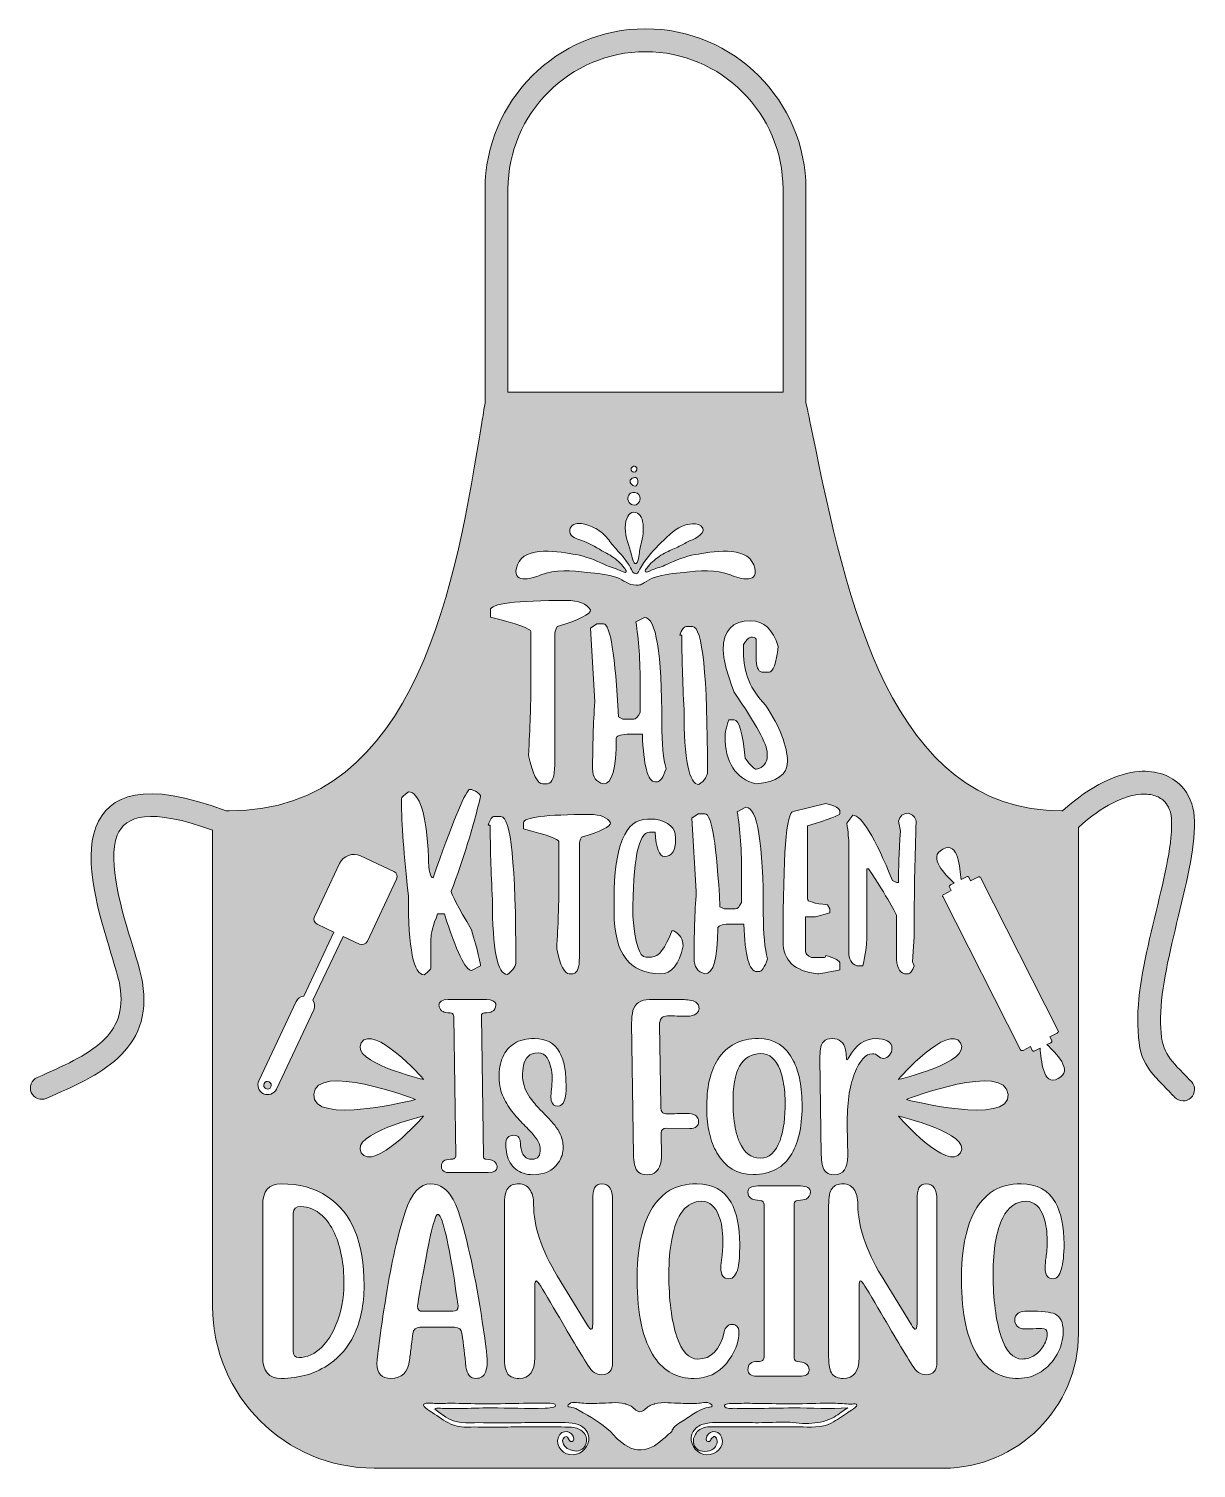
# Model space of a CAD drawing. Header units: inches. Extents: x 0.67 to 5.33, y -5.87 to -0.13.
import ezdxf

# ---------------------------------------------------------------- set-up
doc = ezdxf.new("R2010")
doc.units = ezdxf.units.IN
doc.header["$MEASUREMENT"] = 0
doc.layers.add('Layer 1', color=7, linetype='Continuous')

# ---------------------------------------------------------------- blocks, each defined once
blk = doc.blocks.new('block 2')
at = {"layer": 'Layer 1', "lineweight": 0}
for points, knots in [([(5.308, -4.3938), (5.2897, -4.4111), (5.2609, -4.4104), (5.2436, -4.3922), (5.2316, -4.3796), (5.2213, -4.369), (5.2117, -4.3591), (5.124, -4.2689), (5.0938, -4.2378), (5.0959, -4.072), (5.0974, -3.9457), (5.1338, -3.7953), (5.1688, -3.6509), (5.2036, -3.5072), (5.2368, -3.3697), (5.2299, -3.2785), (5.2278, -3.2516), (5.2186, -3.229), (5.2034, -3.2129), (5.1934, -3.2023), (5.1808, -3.1941), (5.1657, -3.1889), (5.1494, -3.1833), (5.1299, -3.181), (5.1074, -3.1827), (5.0415, -3.1877), (4.9561, -3.227), (4.859, -3.3146), (4.859, -3.3146), (4.859, -5.3336), (4.859, -5.3336), (4.859, -5.4818), (4.7984, -5.6164), (4.7008, -5.714), (4.6033, -5.8115), (4.4686, -5.8721), (4.3205, -5.8721), (4.3205, -5.8721), (2.0497, -5.8721), (2.0497, -5.8721), (1.8723, -5.8721), (1.7111, -5.7996), (1.5943, -5.6828), (1.4775, -5.5659), (1.4049, -5.4047), (1.4049, -5.2274), (1.4049, -5.2274), (1.4049, -3.3262), (1.4049, -3.3262), (1.1584, -3.2361), (1.0555, -3.2663), (1.0245, -3.3465), (0.9832, -3.4536), (1.0431, -3.6489), (1.0865, -3.7902), (1.1042, -3.8479), (1.1193, -3.8972), (1.1251, -3.9324), (1.1475, -4.0694), (1.1054, -4.1626), (1.0269, -4.2352), (0.9541, -4.3025), (0.8516, -4.3483), (0.7416, -4.3961), (0.7186, -4.4062), (0.6918, -4.3957), (0.6817, -4.3726), (0.6717, -4.3496), (0.6822, -4.3227), (0.7053, -4.3127), (0.8077, -4.2681), (0.903, -4.2256), (0.9652, -4.1681), (1.0217, -4.116), (1.0517, -4.0481), (1.0352, -3.947), (1.0304, -3.9179), (1.0162, -3.8714), (0.9995, -3.817), (0.9522, -3.6631), (0.8869, -3.4503), (0.9396, -3.3137), (0.9901, -3.183), (1.1325, -3.1251), (1.4586, -3.2491), (1.4586, -3.2491), (1.4712, -3.2491), (1.4712, -3.2491), (2.2269, -3.2491), (2.3783, -2.3188), (2.4791, -1.6987), (2.4835, -1.6719), (2.4878, -1.6456), (2.492, -1.62), (2.492, -1.62), (2.492, -0.7678), (2.492, -0.7678), (2.492, -0.5918), (2.564, -0.4318), (2.68, -0.3158), (2.7959, -0.1998), (2.9559, -0.1279), (3.1319, -0.1279), (3.1319, -0.1279), (3.132, -0.1279), (3.132, -0.1279), (3.308, -0.1279), (3.468, -0.1998), (3.5839, -0.3158), (3.6999, -0.4318), (3.7719, -0.5918), (3.7719, -0.7678), (3.7719, -0.7678), (3.7719, -1.6186), (3.7719, -1.6186), (3.7786, -1.6506), (3.7889, -1.7005), (3.7994, -1.7513), (3.9334, -2.4014), (4.1082, -3.2491), (4.7927, -3.2491), (4.7927, -3.2491), (4.7956, -3.2491), (4.7956, -3.2491), (4.9103, -3.1451), (5.0159, -3.0982), (5.1007, -3.0918), (5.1354, -3.0891), (5.1672, -3.0932), (5.1954, -3.103), (5.2249, -3.1131), (5.2499, -3.1293), (5.2697, -3.1504), (5.2994, -3.1819), (5.3172, -3.2236), (5.3208, -3.2717), (5.3288, -3.3765), (5.2938, -3.5211), (5.2572, -3.6723), (5.2234, -3.8119), (5.1882, -3.9573), (5.1868, -4.0731), (5.1852, -4.2012), (5.2087, -4.2254), (5.277, -4.2956), (5.2873, -4.3062), (5.2984, -4.3176), (5.3095, -4.3294), (5.3269, -4.3476), (5.3261, -4.3764), (5.308, -4.3938)], [0, 0, 0, 0, 1, 1, 1, 2, 2, 2, 3, 3, 3, 4, 4, 4, 5, 5, 5, 6, 6, 6, 7, 7, 7, 8, 8, 8, 9, 9, 9, 10, 10, 10, 11, 11, 11, 12, 12, 12, 13, 13, 13, 14, 14, 14, 15, 15, 15, 16, 16, 16, 17, 17, 17, 18, 18, 18, 19, 19, 19, 20, 20, 20, 21, 21, 21, 22, 22, 22, 23, 23, 23, 24, 24, 24, 25, 25, 25, 26, 26, 26, 27, 27, 27, 28, 28, 28, 29, 29, 29, 30, 30, 30, 31, 31, 31, 32, 32, 32, 33, 33, 33, 34, 34, 34, 35, 35, 35, 36, 36, 36, 37, 37, 37, 38, 38, 38, 39, 39, 39, 40, 40, 40, 41, 41, 41, 42, 42, 42, 43, 43, 43, 44, 44, 44, 45, 45, 45, 46, 46, 46, 47, 47, 47, 48, 48, 48, 49, 49, 49, 50, 50, 50, 50]), ([(2.5833, -1.5774), (2.5833, -1.5774), (3.6806, -1.5774), (3.6806, -1.5774), (3.6806, -1.5774), (3.6806, -0.7678), (3.6806, -0.7678), (3.6806, -0.617), (3.6188, -0.4798), (3.5194, -0.3804), (3.4199, -0.2809), (3.2828, -0.2192), (3.132, -0.2192), (3.132, -0.2192), (3.1319, -0.2192), (3.1319, -0.2192), (2.9811, -0.2192), (2.844, -0.2809), (2.7445, -0.3804), (2.6451, -0.4798), (2.5833, -0.617), (2.5833, -0.7678), (2.5833, -0.7678), (2.5833, -1.5774), (2.5833, -1.5774)], [0, 0, 0, 0, 1, 1, 1, 2, 2, 2, 3, 3, 3, 4, 4, 4, 5, 5, 5, 6, 6, 6, 7, 7, 7, 8, 8, 8, 8]), ([(3.0777, -1.8929), (3.0801, -1.8953), (3.0825, -1.8967), (3.0847, -1.8971), (3.0966, -1.8995), (3.1039, -1.8794), (3.0921, -1.8743), (3.0807, -1.8694), (3.0679, -1.8829), (3.0777, -1.8929)], [0, 0, 0, 0, 1, 1, 1, 2, 2, 2, 3, 3, 3, 3]), ([(3.0711, -1.9295), (3.0659, -1.9408), (3.0836, -1.9573), (3.0947, -1.9515), (3.1018, -1.9477), (3.1025, -1.9316), (3.1001, -1.9253), (3.0982, -1.9204), (3.0941, -1.9184), (3.0896, -1.9185), (3.0823, -1.9185), (3.0737, -1.9236), (3.0711, -1.9295)], [0, 0, 0, 0, 1, 1, 1, 2, 2, 2, 3, 3, 3, 4, 4, 4, 4]), ([(3.0652, -1.9888), (3.0562, -2.0034), (3.0643, -2.0249), (3.0814, -2.0282), (3.0992, -2.0317), (3.1147, -2.0126), (3.1097, -1.9955), (3.1059, -1.9823), (3.0927, -1.9758), (3.0809, -1.978), (3.0748, -1.9791), (3.069, -1.9827), (3.0652, -1.9888)], [0, 0, 0, 0, 1, 1, 1, 2, 2, 2, 3, 3, 3, 4, 4, 4, 4]), ([(3.0521, -2.1047), (3.0474, -2.1451), (3.0611, -2.1771), (3.072, -2.2119), (3.0751, -2.222), (3.0813, -2.258), (3.0891, -2.2617), (3.0894, -2.2619), (3.0898, -2.262), (3.0901, -2.2621), (3.1034, -2.2662), (3.106, -2.2234), (3.1084, -2.2121), (3.1155, -2.1774), (3.1243, -2.1527), (3.1229, -2.1155), (3.1218, -2.086), (3.1128, -2.0622), (3.0927, -2.0576), (3.0711, -2.0526), (3.0558, -2.0725), (3.0521, -2.1047)], [0, 0, 0, 0, 1, 1, 1, 2, 2, 2, 3, 3, 3, 4, 4, 4, 5, 5, 5, 6, 6, 6, 7, 7, 7, 7]), ([(3.0548, -2.295), (3.0514, -2.3022), (3.0348, -2.2912), (3.0304, -2.2894), (3.0099, -2.281), (2.9883, -2.275), (2.9682, -2.2658), (2.9313, -2.249), (2.8942, -2.233), (2.8541, -2.226), (2.7929, -2.2154), (2.6503, -2.1869), (2.6211, -2.2673), (2.5924, -2.3462), (2.6752, -2.3233), (2.714, -2.3076), (2.7715, -2.2844), (2.8387, -2.2893), (2.8993, -2.2971), (2.9385, -2.3022), (2.9811, -2.3039), (3.0182, -2.3177), (3.0442, -2.3274), (3.0654, -2.3488), (3.0944, -2.3479), (3.1001, -2.3477), (3.106, -2.3479), (3.1116, -2.3464), (3.1177, -2.3448), (3.1222, -2.3404), (3.1278, -2.3374), (3.1406, -2.3308), (3.1528, -2.3228), (3.1664, -2.3177), (3.2035, -2.3039), (3.246, -2.3022), (3.2853, -2.2971), (3.3458, -2.2893), (3.413, -2.2844), (3.4706, -2.3076), (3.5094, -2.3233), (3.5922, -2.3462), (3.5635, -2.2673), (3.5342, -2.1869), (3.3916, -2.2154), (3.3305, -2.226), (3.2904, -2.233), (3.2533, -2.249), (3.2164, -2.2658), (3.1977, -2.2743), (3.1778, -2.2801), (3.1587, -2.2875), (3.1533, -2.2896), (3.1371, -2.3002), (3.1317, -2.2947), (3.1275, -2.2904), (3.1347, -2.2832), (3.1373, -2.2797), (3.144, -2.2708), (3.1514, -2.2625), (3.1595, -2.2548), (3.1762, -2.2392), (3.1956, -2.2269), (3.2158, -2.2165), (3.2324, -2.2079), (3.2499, -2.2013), (3.2667, -2.1932), (3.2817, -2.186), (3.2951, -2.1765), (3.3107, -2.1705), (3.3291, -2.1635), (3.3846, -2.1357), (3.3533, -2.1109), (3.3431, -2.1029), (3.3212, -2.1027), (3.309, -2.1042), (3.2644, -2.1095), (3.2367, -2.1382), (3.2053, -2.1681), (3.1762, -2.1958), (3.1481, -2.225), (3.1253, -2.2582), (3.1196, -2.2665), (3.1143, -2.275), (3.1094, -2.2837), (3.1057, -2.2904), (3.1033, -2.3011), (3.0948, -2.3025), (3.0818, -2.3046), (3.0772, -2.2871), (3.0722, -2.2784), (3.0644, -2.2651), (3.0556, -2.2524), (3.0462, -2.2402), (3.034, -2.2246), (3.0205, -2.2103), (3.0071, -2.1957), (2.9943, -2.1817), (2.9844, -2.1654), (2.9715, -2.1514), (2.9574, -2.136), (2.9383, -2.1242), (2.9195, -2.1155), (2.9013, -2.1071), (2.8801, -2.0994), (2.8598, -2.102), (2.84, -2.1045), (2.8228, -2.1211), (2.8316, -2.142), (2.8392, -2.1602), (2.8679, -2.1661), (2.8843, -2.1721), (2.9149, -2.1832), (2.9403, -2.2018), (2.9687, -2.2165), (2.9888, -2.2268), (3.008, -2.239), (3.0245, -2.2543), (3.0325, -2.2619), (3.0399, -2.2701), (3.0466, -2.2789), (3.0491, -2.2822), (3.057, -2.2903), (3.0548, -2.295)], [0, 0, 0, 0, 1, 1, 1, 2, 2, 2, 3, 3, 3, 4, 4, 4, 5, 5, 5, 6, 6, 6, 7, 7, 7, 8, 8, 8, 9, 9, 9, 10, 10, 10, 11, 11, 11, 12, 12, 12, 13, 13, 13, 14, 14, 14, 15, 15, 15, 16, 16, 16, 17, 17, 17, 18, 18, 18, 19, 19, 19, 20, 20, 20, 21, 21, 21, 22, 22, 22, 23, 23, 23, 24, 24, 24, 25, 25, 25, 26, 26, 26, 27, 27, 27, 28, 28, 28, 29, 29, 29, 30, 30, 30, 31, 31, 31, 32, 32, 32, 33, 33, 33, 34, 34, 34, 35, 35, 35, 36, 36, 36, 37, 37, 37, 38, 38, 38, 39, 39, 39, 40, 40, 40, 41, 41, 41, 41]), ([(2.513, -2.4754), (2.6205, -2.5032), (2.6745, -2.5222), (2.6745, -2.5325), (2.6745, -2.5325), (2.6745, -2.7516), (2.6745, -2.7516), (2.6745, -2.8226), (2.6714, -2.9146), (2.6652, -3.0273), (2.6817, -3.1034), (2.7007, -3.1414), (2.7223, -3.1414), (2.7223, -3.1414), (2.7413, -3.1414), (2.7413, -3.1414), (2.7604, -3.1373), (2.7696, -3.1121), (2.7696, -3.0653), (2.7696, -3.0653), (2.7696, -2.5515), (2.7696, -2.5515), (2.7696, -2.5376), (2.7727, -2.5248), (2.7794, -2.5134), (2.8684, -2.4862), (2.9126, -2.4641), (2.9126, -2.4471), (2.8966, -2.4219), (2.8653, -2.409), (2.8174, -2.409), (2.6143, -2.409), (2.513, -2.4219), (2.513, -2.4471), (2.513, -2.4471), (2.513, -2.4754), (2.513, -2.4754)], [0, 0, 0, 0, 1, 1, 1, 2, 2, 2, 3, 3, 3, 4, 4, 4, 5, 5, 5, 6, 6, 6, 7, 7, 7, 8, 8, 8, 9, 9, 9, 10, 10, 10, 11, 11, 11, 12, 12, 12, 12]), ([(3.0155, -2.9604), (3.0155, -2.9501), (3.0299, -2.9445), (3.0587, -2.9429), (3.0587, -2.9429), (3.1194, -2.9429), (3.1194, -2.9429), (3.124, -3.0694), (3.141, -3.1327), (3.1708, -3.1327), (3.1708, -3.1327), (3.1796, -3.1327), (3.1796, -3.1327), (3.1909, -3.1327), (3.2022, -3.1157), (3.214, -3.0813), (3.2027, -3.0427), (3.1971, -2.9825), (3.1971, -2.8997), (3.1971, -2.6179), (3.1739, -2.4769), (3.1276, -2.4769), (3.1276, -2.4769), (3.0932, -2.4944), (3.0932, -2.4944), (3.105, -2.5628), (3.1106, -2.6492), (3.1106, -2.7531), (3.1106, -2.7531), (3.1106, -2.8565), (3.1106, -2.8565), (3.1019, -2.874), (3.0932, -2.8827), (3.0849, -2.8827), (3.0849, -2.8827), (3.0417, -2.8827), (3.0417, -2.8827), (3.0417, -2.8827), (3.0242, -2.874), (3.0242, -2.874), (3.0114, -2.6266), (2.9913, -2.5026), (2.9641, -2.5026), (2.9641, -2.5026), (2.9378, -2.5026), (2.9378, -2.5026), (2.9378, -2.5026), (2.9121, -2.5201), (2.9121, -2.5201), (2.9121, -2.5201), (2.9296, -2.8133), (2.9296, -2.8133), (2.9239, -2.8992), (2.9209, -2.9882), (2.9209, -3.0813), (2.9209, -3.1137), (2.9353, -3.1337), (2.9641, -3.1414), (2.9985, -3.1414), (3.0155, -3.0813), (3.0155, -2.9604)], [0, 0, 0, 0, 1, 1, 1, 2, 2, 2, 3, 3, 3, 4, 4, 4, 5, 5, 5, 6, 6, 6, 7, 7, 7, 8, 8, 8, 9, 9, 9, 10, 10, 10, 11, 11, 11, 12, 12, 12, 13, 13, 13, 14, 14, 14, 15, 15, 15, 16, 16, 16, 17, 17, 17, 18, 18, 18, 19, 19, 19, 20, 20, 20, 20]), ([(3.3452, -3.144), (3.3679, -3.127), (3.3792, -3.1101), (3.3792, -3.0931), (3.3792, -2.7068), (3.3591, -2.5134), (3.3195, -2.5134), (3.3195, -2.5134), (3.2938, -2.5134), (3.2938, -2.5134), (3.2851, -2.5134), (3.2768, -2.5248), (3.2686, -2.5479), (3.2686, -2.5479), (3.2768, -2.5479), (3.2768, -2.5479), (3.2768, -2.6333), (3.2799, -2.7325), (3.2856, -2.8457), (3.2856, -3.0447), (3.3056, -3.144), (3.3452, -3.144)], [0, 0, 0, 0, 1, 1, 1, 2, 2, 2, 3, 3, 3, 4, 4, 4, 5, 5, 5, 6, 6, 6, 7, 7, 7, 7]), ([(3.6981, -3.0535), (3.6981, -2.9902), (3.6688, -2.9146), (3.6101, -2.8267), (3.5515, -2.7665), (3.5222, -2.696), (3.5222, -2.6148), (3.5222, -2.6148), (3.5222, -2.5855), (3.5222, -2.5855), (3.534, -2.5659), (3.5438, -2.5561), (3.5515, -2.5561), (3.5515, -2.5561), (3.5592, -2.5561), (3.5592, -2.5561), (3.569, -2.5561), (3.5736, -2.5608), (3.5736, -2.5705), (3.5736, -2.5705), (3.5736, -2.6364), (3.5736, -2.6364), (3.5736, -2.6724), (3.5808, -2.6919), (3.5957, -2.695), (3.5957, -2.695), (3.625, -2.695), (3.625, -2.695), (3.641, -2.695), (3.6533, -2.6611), (3.6616, -2.5926), (3.6405, -2.5242), (3.6034, -2.4903), (3.5515, -2.4903), (3.4785, -2.4903), (3.4419, -2.5294), (3.4419, -2.6076), (3.4419, -2.642), (3.4563, -2.6981), (3.4857, -2.7757), (3.5736, -2.9028), (3.6173, -2.983), (3.6173, -3.017), (3.6173, -3.017), (3.6173, -3.0319), (3.6173, -3.0319), (3.6173, -3.0581), (3.6029, -3.0751), (3.5736, -3.0828), (3.5659, -3.0828), (3.5515, -3.0684), (3.5299, -3.0391), (3.5201, -2.9367), (3.5052, -2.8853), (3.4857, -2.8853), (3.4857, -2.8853), (3.4641, -2.8853), (3.4641, -2.8853), (3.4543, -2.9172), (3.4491, -2.9393), (3.4491, -2.9511), (3.4491, -3.0555), (3.4908, -3.1193), (3.5736, -3.1414), (3.6564, -3.1337), (3.6981, -3.1044), (3.6981, -3.0535)], [0, 0, 0, 0, 1, 1, 1, 2, 2, 2, 3, 3, 3, 4, 4, 4, 5, 5, 5, 6, 6, 6, 7, 7, 7, 8, 8, 8, 9, 9, 9, 10, 10, 10, 11, 11, 11, 12, 12, 12, 13, 13, 13, 14, 14, 14, 15, 15, 15, 16, 16, 16, 17, 17, 17, 18, 18, 18, 19, 19, 19, 20, 20, 20, 21, 21, 21, 22, 22, 22, 22]), ([(2.1585, -3.2094), (2.1585, -3.2995), (2.1678, -3.4255), (2.1858, -3.588), (2.1858, -3.7984), (2.2068, -3.9033), (2.2485, -3.9033), (2.2665, -3.8899), (2.2758, -3.8806), (2.2758, -3.876), (2.2758, -3.876), (2.2758, -3.7593), (2.2758, -3.7593), (2.2758, -3.7392), (2.2845, -3.7063), (2.3025, -3.66), (2.3025, -3.66), (2.3298, -3.66), (2.3298, -3.66), (2.3771, -3.8102), (2.4131, -3.8853), (2.4378, -3.8853), (2.4378, -3.8853), (2.4738, -3.8673), (2.4738, -3.8673), (2.4738, -3.8549), (2.462, -3.8071), (2.4378, -3.7233), (2.3838, -3.6322), (2.357, -3.5808), (2.357, -3.57), (2.4049, -3.4424), (2.4439, -3.3164), (2.4738, -3.1914), (2.4738, -3.1822), (2.462, -3.1729), (2.4378, -3.1642), (2.4378, -3.1642), (2.429, -3.1642), (2.429, -3.1642), (2.4074, -3.1842), (2.3591, -3.3015), (2.2845, -3.5155), (2.2727, -3.5155), (2.2665, -3.4887), (2.2665, -3.4347), (2.2578, -3.2604), (2.2305, -3.1734), (2.1858, -3.1734), (2.1678, -3.1863), (2.1585, -3.1956), (2.1585, -3.2002), (2.1585, -3.2002), (2.1585, -3.2094), (2.1585, -3.2094)], [0, 0, 0, 0, 1, 1, 1, 2, 2, 2, 3, 3, 3, 4, 4, 4, 5, 5, 5, 6, 6, 6, 7, 7, 7, 8, 8, 8, 9, 9, 9, 10, 10, 10, 11, 11, 11, 12, 12, 12, 13, 13, 13, 14, 14, 14, 15, 15, 15, 16, 16, 16, 17, 17, 17, 18, 18, 18, 18]), ([(2.5042, -3.3056), (2.5042, -3.3056), (2.5124, -3.3056), (2.5124, -3.3056), (2.5124, -3.391), (2.5155, -3.4903), (2.5211, -3.6034), (2.5211, -3.8025), (2.5412, -3.9017), (2.5808, -3.9017), (2.6034, -3.8848), (2.6148, -3.8678), (2.6148, -3.8508), (2.6148, -3.4646), (2.5947, -3.2712), (2.5551, -3.2712), (2.5551, -3.2712), (2.5294, -3.2712), (2.5294, -3.2712), (2.5206, -3.2712), (2.5124, -3.2825), (2.5042, -3.3056)], [0, 0, 0, 0, 1, 1, 1, 2, 2, 2, 3, 3, 3, 4, 4, 4, 5, 5, 5, 6, 6, 6, 7, 7, 7, 7]), ([(2.786, -3.3709), (2.786, -3.3709), (2.786, -3.5607), (2.786, -3.5607), (2.786, -3.6224), (2.7835, -3.7022), (2.7778, -3.7999), (2.7917, -3.8662), (2.8082, -3.8992), (2.8272, -3.8992), (2.8272, -3.8992), (2.8436, -3.8992), (2.8436, -3.8992), (2.8601, -3.8956), (2.8683, -3.874), (2.8683, -3.8333), (2.8683, -3.8333), (2.8683, -3.3874), (2.8683, -3.3874), (2.8683, -3.3751), (2.8709, -3.3643), (2.8766, -3.3545), (2.9537, -3.3303), (2.9923, -3.3113), (2.9923, -3.2964), (2.9789, -3.2743), (2.9517, -3.2634), (2.91, -3.2634), (2.7336, -3.2634), (2.6456, -3.2743), (2.6456, -3.2964), (2.6456, -3.2964), (2.6456, -3.3211), (2.6456, -3.3211), (2.7392, -3.3452), (2.786, -3.3622), (2.786, -3.3709)], [0, 0, 0, 0, 1, 1, 1, 2, 2, 2, 3, 3, 3, 4, 4, 4, 5, 5, 5, 6, 6, 6, 7, 7, 7, 8, 8, 8, 9, 9, 9, 10, 10, 10, 11, 11, 11, 12, 12, 12, 12]), ([(3.5154, -3.5108), (3.5154, -3.5108), (3.5154, -3.6142), (3.5154, -3.6142), (3.5067, -3.6317), (3.4979, -3.6405), (3.4897, -3.6405), (3.4897, -3.6405), (3.4465, -3.6405), (3.4465, -3.6405), (3.4465, -3.6405), (3.429, -3.6317), (3.429, -3.6317), (3.4162, -3.3843), (3.3961, -3.2604), (3.3688, -3.2604), (3.3688, -3.2604), (3.3426, -3.2604), (3.3426, -3.2604), (3.3426, -3.2604), (3.3169, -3.2779), (3.3169, -3.2779), (3.3169, -3.2779), (3.3344, -3.571), (3.3344, -3.571), (3.3287, -3.6569), (3.3256, -3.7459), (3.3256, -3.839), (3.3256, -3.8714), (3.3401, -3.8914), (3.3688, -3.8992), (3.4033, -3.8992), (3.4203, -3.839), (3.4203, -3.7181), (3.4203, -3.7078), (3.4347, -3.7022), (3.4635, -3.7006), (3.4635, -3.7006), (3.5242, -3.7006), (3.5242, -3.7006), (3.5288, -3.8272), (3.5458, -3.8904), (3.5756, -3.8904), (3.5756, -3.8904), (3.5843, -3.8904), (3.5843, -3.8904), (3.5957, -3.8904), (3.607, -3.8735), (3.6188, -3.839), (3.6075, -3.8004), (3.6018, -3.7402), (3.6018, -3.6574), (3.6018, -3.3756), (3.5787, -3.2347), (3.5324, -3.2347), (3.5324, -3.2347), (3.4979, -3.2521), (3.4979, -3.2521), (3.5098, -3.3205), (3.5154, -3.407), (3.5154, -3.5108)], [0, 0, 0, 0, 1, 1, 1, 2, 2, 2, 3, 3, 3, 4, 4, 4, 5, 5, 5, 6, 6, 6, 7, 7, 7, 8, 8, 8, 9, 9, 9, 10, 10, 10, 11, 11, 11, 12, 12, 12, 13, 13, 13, 14, 14, 14, 15, 15, 15, 16, 16, 16, 17, 17, 17, 18, 18, 18, 19, 19, 19, 20, 20, 20, 20]), ([(3.6806, -3.7695), (3.6806, -3.8457), (3.7264, -3.8889), (3.8184, -3.8992), (3.8282, -3.8992), (3.8575, -3.894), (3.9074, -3.8832), (3.9074, -3.8832), (3.9074, -3.8585), (3.9074, -3.8585), (3.9074, -3.8467), (3.8884, -3.8359), (3.8508, -3.8261), (3.8508, -3.8318), (3.8483, -3.8344), (3.8426, -3.8344), (3.8426, -3.8344), (3.7937, -3.8344), (3.7937, -3.8344), (3.7778, -3.8261), (3.7696, -3.8179), (3.7696, -3.8102), (3.7696, -3.8102), (3.7696, -3.6723), (3.7696, -3.6723), (3.7696, -3.6723), (3.8102, -3.6723), (3.8102, -3.6723), (3.8102, -3.6723), (3.8668, -3.6564), (3.8668, -3.6564), (3.8668, -3.6564), (3.8668, -3.6399), (3.8668, -3.6399), (3.8668, -3.6399), (3.8585, -3.624), (3.8585, -3.624), (3.8045, -3.6183), (3.7778, -3.6106), (3.7778, -3.5998), (3.7778, -3.5998), (3.7778, -3.3082), (3.7778, -3.3082), (3.8642, -3.283), (3.9074, -3.2665), (3.9074, -3.2599), (3.9074, -3.2599), (3.9074, -3.2516), (3.9074, -3.2516), (3.9074, -3.2398), (3.8884, -3.229), (3.8508, -3.2192), (3.8508, -3.2192), (3.7212, -3.2516), (3.7212, -3.2516), (3.6939, -3.2516), (3.6806, -3.4244), (3.6806, -3.7695)], [0, 0, 0, 0, 1, 1, 1, 2, 2, 2, 3, 3, 3, 4, 4, 4, 5, 5, 5, 6, 6, 6, 7, 7, 7, 8, 8, 8, 9, 9, 9, 10, 10, 10, 11, 11, 11, 12, 12, 12, 13, 13, 13, 14, 14, 14, 15, 15, 15, 16, 16, 16, 17, 17, 17, 18, 18, 18, 19, 19, 19, 19]), ([(3.9352, -3.2979), (3.9403, -3.3339), (3.9429, -3.3627), (3.9429, -3.3848), (3.9429, -3.3848), (3.9429, -3.8122), (3.9429, -3.8122), (3.9429, -3.8405), (3.9537, -3.8585), (3.9748, -3.8673), (3.9748, -3.8673), (3.9985, -3.8673), (3.9985, -3.8673), (4.0093, -3.8199), (4.0144, -3.7855), (4.0144, -3.7644), (4.0144, -3.7644), (4.0144, -3.48), (4.0144, -3.48), (4.0144, -3.48), (4.0221, -3.48), (4.0221, -3.48), (4.0962, -3.5947), (4.1332, -3.6579), (4.1332, -3.6698), (4.1332, -3.6698), (4.1332, -3.8282), (4.1332, -3.8282), (4.1332, -3.8683), (4.1435, -3.892), (4.1646, -3.8992), (4.1646, -3.8992), (4.1805, -3.8992), (4.1805, -3.8992), (4.1882, -3.8992), (4.1965, -3.8884), (4.2042, -3.8673), (4.2042, -3.8673), (4.1965, -3.8518), (4.1965, -3.8518), (4.2016, -3.7937), (4.2042, -3.7438), (4.2042, -3.7012), (4.2042, -3.7012), (4.2042, -3.6538), (4.2042, -3.6538), (4.2042, -3.5576), (4.2068, -3.4363), (4.2119, -3.2902), (4.2083, -3.2743), (4.1975, -3.2634), (4.1805, -3.2583), (4.1594, -3.2583), (4.1461, -3.2691), (4.1409, -3.2902), (4.1409, -3.2902), (4.1486, -3.3293), (4.1486, -3.3293), (4.1435, -3.4167), (4.1409, -3.4826), (4.1409, -3.5273), (4.1409, -3.5273), (4.1409, -3.535), (4.1409, -3.535), (4.1409, -3.535), (4.1332, -3.535), (4.1332, -3.535), (4.1332, -3.535), (4.1173, -3.5273), (4.1173, -3.5273), (4.0463, -3.353), (3.9933, -3.266), (3.9589, -3.266), (3.9589, -3.266), (3.9352, -3.2979), (3.9352, -3.2979)], [0, 0, 0, 0, 1, 1, 1, 2, 2, 2, 3, 3, 3, 4, 4, 4, 5, 5, 5, 6, 6, 6, 7, 7, 7, 8, 8, 8, 9, 9, 9, 10, 10, 10, 11, 11, 11, 12, 12, 12, 13, 13, 13, 14, 14, 14, 15, 15, 15, 16, 16, 16, 17, 17, 17, 18, 18, 18, 19, 19, 19, 20, 20, 20, 21, 21, 21, 22, 22, 22, 23, 23, 23, 24, 24, 24, 25, 25, 25, 25]), ([(3.0067, -3.6538), (3.0067, -3.8174), (3.0684, -3.8992), (3.1924, -3.8992), (3.2361, -3.8992), (3.2659, -3.8621), (3.2819, -3.7876), (3.2819, -3.7618), (3.2695, -3.7418), (3.2449, -3.7279), (3.2449, -3.7279), (3.2371, -3.7279), (3.2371, -3.7279), (3.2114, -3.7973), (3.1842, -3.8323), (3.1554, -3.8323), (3.1554, -3.8323), (3.1332, -3.8323), (3.1332, -3.8323), (3.107, -3.8323), (3.09, -3.7778), (3.0813, -3.6687), (3.0813, -3.4455), (3.1034, -3.3339), (3.1482, -3.3339), (3.1482, -3.3339), (3.1703, -3.3339), (3.1703, -3.3339), (3.1739, -3.3982), (3.1862, -3.4306), (3.2073, -3.4306), (3.2371, -3.4306), (3.2521, -3.4085), (3.2521, -3.3637), (3.2521, -3.3637), (3.2521, -3.3565), (3.2521, -3.3565), (3.2521, -3.317), (3.2248, -3.2917), (3.1703, -3.282), (3.1703, -3.282), (3.1404, -3.282), (3.1404, -3.282), (3.0515, -3.282), (3.0067, -3.3884), (3.0067, -3.6019), (3.0067, -3.6019), (3.0067, -3.6538), (3.0067, -3.6538)], [0, 0, 0, 0, 1, 1, 1, 2, 2, 2, 3, 3, 3, 4, 4, 4, 5, 5, 5, 6, 6, 6, 7, 7, 7, 8, 8, 8, 9, 9, 9, 10, 10, 10, 11, 11, 11, 12, 12, 12, 13, 13, 13, 14, 14, 14, 15, 15, 15, 16, 16, 16, 16]), ([(4.7336, -4.1817), (4.7336, -4.1817), (4.7485, -4.1742), (4.7485, -4.1742), (4.7524, -4.1722), (4.7543, -4.1682), (4.7529, -4.1652), (4.7529, -4.1652), (4.7452, -4.1502), (4.7452, -4.1502), (4.7452, -4.1502), (4.7744, -4.1354), (4.7744, -4.1354), (4.7783, -4.1334), (4.7803, -4.1294), (4.7788, -4.1264), (4.7788, -4.1264), (4.4678, -3.5146), (4.4678, -3.5146), (4.4663, -3.5117), (4.4619, -3.5109), (4.458, -3.5129), (4.458, -3.5129), (4.4288, -3.5277), (4.4288, -3.5277), (4.4288, -3.5277), (4.4218, -3.5139), (4.4218, -3.5139), (4.4203, -3.5109), (4.4159, -3.5102), (4.412, -3.5122), (4.412, -3.5122), (4.3908, -3.5229), (4.3908, -3.5229), (4.3855, -3.4773), (4.3811, -3.3695), (4.3185, -3.4013), (4.2548, -3.4337), (4.3296, -3.5041), (4.3632, -3.537), (4.3632, -3.537), (4.3484, -3.5445), (4.3484, -3.5445), (4.3444, -3.5465), (4.3425, -3.5505), (4.344, -3.5534), (4.344, -3.5534), (4.351, -3.5673), (4.351, -3.5673), (4.351, -3.5673), (4.3218, -3.5821), (4.3218, -3.5821), (4.3179, -3.5841), (4.3159, -3.5881), (4.3174, -3.5911), (4.3174, -3.5911), (4.6284, -4.2029), (4.6284, -4.2029), (4.6299, -4.2058), (4.6343, -4.2066), (4.6382, -4.2046), (4.6382, -4.2046), (4.6674, -4.1898), (4.6674, -4.1898), (4.6674, -4.1898), (4.675, -4.2048), (4.675, -4.2048), (4.6765, -4.2077), (4.6809, -4.2085), (4.6849, -4.2065), (4.6849, -4.2065), (4.706, -4.1957), (4.706, -4.1957), (4.7113, -4.2414), (4.7157, -4.3492), (4.7783, -4.3173), (4.842, -4.285), (4.7672, -4.2146), (4.7336, -4.1817)], [0, 0, 0, 0, 1, 1, 1, 2, 2, 2, 3, 3, 3, 4, 4, 4, 5, 5, 5, 6, 6, 6, 7, 7, 7, 8, 8, 8, 9, 9, 9, 10, 10, 10, 11, 11, 11, 12, 12, 12, 13, 13, 13, 14, 14, 14, 15, 15, 15, 16, 16, 16, 17, 17, 17, 18, 18, 18, 19, 19, 19, 20, 20, 20, 21, 21, 21, 22, 22, 22, 23, 23, 23, 24, 24, 24, 25, 25, 25, 26, 26, 26, 26]), ([(1.608, -4.3776), (1.6274, -4.3867), (1.6507, -4.3783), (1.6598, -4.3589), (1.6598, -4.3589), (1.8083, -4.0429), (1.8083, -4.0429), (1.8143, -4.0302), (1.8127, -4.0157), (1.8054, -4.0048), (1.8054, -4.0048), (1.9253, -3.7497), (1.9253, -3.7497), (1.9253, -3.7497), (1.9904, -3.7804), (1.9904, -3.7804), (2.0024, -3.786), (2.0169, -3.7808), (2.0225, -3.7688), (2.0225, -3.7688), (2.1389, -3.5211), (2.1389, -3.5211), (2.1442, -3.5099), (2.1393, -3.4965), (2.1281, -3.4912), (2.1281, -3.4912), (1.9952, -3.4287), (1.9952, -3.4287), (1.9638, -3.414), (1.9261, -3.4276), (1.9114, -3.459), (1.9114, -3.459), (1.8115, -3.6714), (1.8115, -3.6714), (1.8063, -3.6826), (1.8111, -3.6961), (1.8223, -3.7013), (1.8223, -3.7013), (1.8889, -3.7326), (1.8889, -3.7326), (1.8889, -3.7326), (1.7691, -3.9877), (1.7691, -3.9877), (1.756, -3.9891), (1.7439, -3.997), (1.7379, -4.0098), (1.7379, -4.0098), (1.5894, -4.3258), (1.5894, -4.3258), (1.5802, -4.3451), (1.5887, -4.3685), (1.608, -4.3776)], [0, 0, 0, 0, 1, 1, 1, 2, 2, 2, 3, 3, 3, 4, 4, 4, 5, 5, 5, 6, 6, 6, 7, 7, 7, 8, 8, 8, 9, 9, 9, 10, 10, 10, 11, 11, 11, 12, 12, 12, 13, 13, 13, 14, 14, 14, 15, 15, 15, 16, 16, 16, 17, 17, 17, 17]), ([(2.3445, -4.0022), (2.3203, -4.0022), (2.3082, -4.0095), (2.3081, -4.024), (2.3081, -4.0264), (2.3083, -4.0287), (2.3088, -4.0308), (2.3107, -4.0393), (2.3159, -4.0456), (2.3244, -4.0499), (2.3299, -4.0526), (2.3393, -4.0543), (2.3528, -4.0549), (2.3605, -4.0555), (2.3651, -4.0591), (2.3666, -4.0658), (2.3669, -4.0672), (2.3671, -4.0689), (2.3673, -4.0707), (2.3673, -4.0707), (2.3753, -4.6237), (2.3753, -4.6237), (2.3753, -4.6291), (2.3737, -4.633), (2.3705, -4.6355), (2.3672, -4.6379), (2.3615, -4.6391), (2.3534, -4.6391), (2.3292, -4.6391), (2.3172, -4.6491), (2.3175, -4.669), (2.3177, -4.6711), (2.318, -4.6731), (2.3184, -4.6749), (2.3211, -4.6867), (2.3321, -4.6926), (2.3515, -4.6926), (2.3515, -4.6926), (2.5039, -4.6926), (2.5039, -4.6926), (2.5281, -4.6926), (2.54, -4.6854), (2.5397, -4.6708), (2.5398, -4.6684), (2.5396, -4.6662), (2.5391, -4.664), (2.5373, -4.6559), (2.5322, -4.6495), (2.5239, -4.645), (2.5187, -4.642), (2.5096, -4.6402), (2.4968, -4.6395), (2.4906, -4.6389), (2.487, -4.6362), (2.4859, -4.6314), (2.4856, -4.6302), (2.4854, -4.6288), (2.4854, -4.6273), (2.4854, -4.6273), (2.4771, -4.0671), (2.4771, -4.0671), (2.4772, -4.0595), (2.4813, -4.0555), (2.4893, -4.0549), (2.504, -4.0543), (2.514, -4.0526), (2.5195, -4.0499), (2.53, -4.0444), (2.5352, -4.0358), (2.5349, -4.024), (2.5348, -4.0222), (2.5346, -4.0205), (2.5342, -4.019), (2.5317, -4.0078), (2.5197, -4.0022), (2.4982, -4.0022), (2.4982, -4.0022), (2.3445, -4.0022), (2.3445, -4.0022)], [0, 0, 0, 0, 1, 1, 1, 2, 2, 2, 3, 3, 3, 4, 4, 4, 5, 5, 5, 6, 6, 6, 7, 7, 7, 8, 8, 8, 9, 9, 9, 10, 10, 10, 11, 11, 11, 12, 12, 12, 13, 13, 13, 14, 14, 14, 15, 15, 15, 16, 16, 16, 17, 17, 17, 18, 18, 18, 19, 19, 19, 20, 20, 20, 21, 21, 21, 22, 22, 22, 23, 23, 23, 24, 24, 24, 25, 25, 25, 26, 26, 26, 26]), ([(3.0767, -4.0966), (3.0767, -4.0966), (3.0842, -4.6214), (3.0842, -4.6214), (3.0845, -4.6347), (3.0857, -4.6474), (3.0878, -4.6595), (3.0878, -4.6595), (3.0888, -4.6636), (3.0888, -4.6636), (3.0944, -4.6884), (3.111, -4.7008), (3.1385, -4.7008), (3.1536, -4.7008), (3.1653, -4.6971), (3.1734, -4.6899), (3.1816, -4.6826), (3.1874, -4.6733), (3.1909, -4.6618), (3.1943, -4.6503), (3.1959, -4.638), (3.1957, -4.625), (3.1957, -4.625), (3.1942, -4.5343), (3.1942, -4.5343), (3.194, -4.5216), (3.2012, -4.5153), (3.2157, -4.5153), (3.2157, -4.5153), (3.3094, -4.5166), (3.3094, -4.5166), (3.3203, -4.5166), (3.3288, -4.5141), (3.3349, -4.5089), (3.341, -4.5038), (3.344, -4.4976), (3.3438, -4.4903), (3.3437, -4.487), (3.3433, -4.484), (3.3427, -4.4812), (3.3408, -4.4731), (3.3366, -4.467), (3.3299, -4.4631), (3.3222, -4.4586), (3.3107, -4.4563), (3.2953, -4.4563), (3.2826, -4.4563), (3.2698, -4.4566), (3.2569, -4.4572), (3.2441, -4.4578), (3.2313, -4.4581), (3.2186, -4.4581), (3.2101, -4.4581), (3.2042, -4.4566), (3.2008, -4.4536), (3.1974, -4.4505), (3.1951, -4.4465), (3.1939, -4.4413), (3.193, -4.4371), (3.1925, -4.4318), (3.1926, -4.4255), (3.1926, -4.4255), (3.188, -4.1034), (3.188, -4.1034), (3.1876, -4.0792), (3.1982, -4.0671), (3.2196, -4.0671), (3.2311, -4.0671), (3.2442, -4.0673), (3.2588, -4.0678), (3.2734, -4.0682), (3.2865, -4.0685), (3.298, -4.0685), (3.314, -4.0685), (3.326, -4.0652), (3.3339, -4.0587), (3.3418, -4.0522), (3.3456, -4.0453), (3.3455, -4.0381), (3.3454, -4.0351), (3.3451, -4.0323), (3.3446, -4.0299), (3.3413, -4.0154), (3.3289, -4.0068), (3.3074, -4.0041), (3.2971, -4.0028), (3.2878, -4.0022), (3.2793, -4.0022), (3.2793, -4.0022), (3.1478, -4.0022), (3.1478, -4.0022), (3.1121, -4.0022), (3.0902, -4.0169), (3.082, -4.0462), (3.0782, -4.0602), (3.0764, -4.0769), (3.0767, -4.0966)], [0, 0, 0, 0, 1, 1, 1, 2, 2, 2, 3, 3, 3, 4, 4, 4, 5, 5, 5, 6, 6, 6, 7, 7, 7, 8, 8, 8, 9, 9, 9, 10, 10, 10, 11, 11, 11, 12, 12, 12, 13, 13, 13, 14, 14, 14, 15, 15, 15, 16, 16, 16, 17, 17, 17, 18, 18, 18, 19, 19, 19, 20, 20, 20, 21, 21, 21, 22, 22, 22, 23, 23, 23, 24, 24, 24, 25, 25, 25, 26, 26, 26, 27, 27, 27, 28, 28, 28, 29, 29, 29, 30, 30, 30, 31, 31, 31, 32, 32, 32, 32]), ([(2.2461, -4.3209), (2.2425, -4.3141), (2.0463, -4.0963), (1.9982, -4.1745), (1.9509, -4.2515), (2.2461, -4.3209), (2.2461, -4.3209)], [0, 0, 0, 0, 1, 1, 1, 2, 2, 2, 2]), ([(4.3887, -4.1745), (4.3407, -4.0963), (4.1445, -4.3141), (4.1408, -4.3209), (4.1408, -4.3209), (4.436, -4.2515), (4.3887, -4.1745)], [0, 0, 0, 0, 1, 1, 1, 2, 2, 2, 2]), ([(2.6091, -4.1769), (2.5881, -4.1899), (2.5726, -4.208), (2.5625, -4.2313), (2.5523, -4.2546), (2.5474, -4.2816), (2.5478, -4.3125), (2.5479, -4.3279), (2.5496, -4.3426), (2.5528, -4.3565), (2.5556, -4.3689), (2.5596, -4.3807), (2.5649, -4.3919), (2.5759, -4.4152), (2.5892, -4.4362), (2.6048, -4.4549), (2.6204, -4.4737), (2.6362, -4.4909), (2.6522, -4.5066), (2.6689, -4.5233), (2.6823, -4.5379), (2.6923, -4.5504), (2.7022, -4.563), (2.7084, -4.5745), (2.7108, -4.5851), (2.7118, -4.5894), (2.7123, -4.5936), (2.7123, -4.5978), (2.7126, -4.6108), (2.7102, -4.621), (2.7052, -4.6282), (2.7001, -4.6355), (2.6907, -4.6391), (2.6768, -4.6391), (2.6653, -4.6391), (2.6564, -4.6355), (2.6501, -4.6284), (2.6438, -4.6213), (2.6399, -4.6149), (2.6385, -4.6092), (2.637, -4.6034), (2.6361, -4.5999), (2.6359, -4.5987), (2.6339, -4.59), (2.6329, -4.5816), (2.6329, -4.5738), (2.6327, -4.5701), (2.6323, -4.5668), (2.6316, -4.5638), (2.6305, -4.5593), (2.6289, -4.5553), (2.6266, -4.552), (2.6229, -4.5463), (2.6163, -4.5434), (2.607, -4.5434), (2.5852, -4.5434), (2.5744, -4.5559), (2.5747, -4.581), (2.5748, -4.5946), (2.5761, -4.6072), (2.5787, -4.6187), (2.5845, -4.6444), (2.5964, -4.6645), (2.6142, -4.679), (2.6323, -4.6935), (2.6551, -4.7008), (2.6826, -4.7008), (2.7277, -4.7008), (2.7613, -4.6852), (2.7836, -4.6541), (2.7973, -4.6347), (2.804, -4.6134), (2.8036, -4.5901), (2.8035, -4.5819), (2.8025, -4.5736), (2.8006, -4.5652), (2.7953, -4.5416), (2.7825, -4.5181), (2.7624, -4.4949), (2.7506, -4.4812), (2.7379, -4.4677), (2.7244, -4.4542), (2.7109, -4.4408), (2.698, -4.4267), (2.6855, -4.4118), (2.6642, -4.387), (2.6506, -4.3617), (2.6446, -4.3356), (2.6425, -4.3263), (2.6415, -4.3169), (2.6414, -4.3075), (2.6415, -4.293), (2.6429, -4.2785), (2.6457, -4.2642), (2.6485, -4.2498), (2.6543, -4.238), (2.6632, -4.2286), (2.6721, -4.2192), (2.6857, -4.2145), (2.7038, -4.2145), (2.7198, -4.2145), (2.7316, -4.2213), (2.7392, -4.2347), (2.7468, -4.2482), (2.752, -4.2608), (2.7546, -4.2726), (2.7576, -4.2856), (2.7592, -4.3005), (2.7594, -4.3175), (2.7595, -4.3314), (2.7587, -4.3453), (2.7571, -4.3592), (2.7554, -4.3731), (2.7546, -4.3843), (2.7547, -4.3928), (2.7548, -4.3973), (2.7553, -4.4014), (2.7561, -4.405), (2.7594, -4.4196), (2.7682, -4.4268), (2.7824, -4.4268), (2.8051, -4.4268), (2.816, -4.3991), (2.8152, -4.3438), (2.8152, -4.3438), (2.8146, -4.327), (2.8146, -4.327), (2.8143, -4.3028), (2.8119, -4.2809), (2.8074, -4.2612), (2.8031, -4.2425), (2.7969, -4.2259), (2.7888, -4.2113), (2.7682, -4.1754), (2.7351, -4.1574), (2.6895, -4.1574), (2.6568, -4.1574), (2.63, -4.1639), (2.6091, -4.1769)], [0, 0, 0, 0, 1, 1, 1, 2, 2, 2, 3, 3, 3, 4, 4, 4, 5, 5, 5, 6, 6, 6, 7, 7, 7, 8, 8, 8, 9, 9, 9, 10, 10, 10, 11, 11, 11, 12, 12, 12, 13, 13, 13, 14, 14, 14, 15, 15, 15, 16, 16, 16, 17, 17, 17, 18, 18, 18, 19, 19, 19, 20, 20, 20, 21, 21, 21, 22, 22, 22, 23, 23, 23, 24, 24, 24, 25, 25, 25, 26, 26, 26, 27, 27, 27, 28, 28, 28, 29, 29, 29, 30, 30, 30, 31, 31, 31, 32, 32, 32, 33, 33, 33, 34, 34, 34, 35, 35, 35, 36, 36, 36, 37, 37, 37, 38, 38, 38, 39, 39, 39, 40, 40, 40, 41, 41, 41, 42, 42, 42, 43, 43, 43, 44, 44, 44, 45, 45, 45, 46, 46, 46, 46]), ([(3.561, -4.6999), (3.6318, -4.6999), (3.6833, -4.6722), (3.7155, -4.6169), (3.7442, -4.5676), (3.7579, -4.5), (3.7565, -4.4141), (3.756, -4.3772), (3.7524, -4.3438), (3.7456, -4.3139), (3.74, -4.2891), (3.7322, -4.2668), (3.7223, -4.2472), (3.6921, -4.1873), (3.6455, -4.1574), (3.5826, -4.1574), (3.51, -4.1574), (3.456, -4.1852), (3.4206, -4.2408), (3.3898, -4.2892), (3.3751, -4.3554), (3.3763, -4.4395), (3.3766, -4.4743), (3.3801, -4.506), (3.3866, -4.5348), (3.3933, -4.5644), (3.4034, -4.5907), (3.4167, -4.6137), (3.4497, -4.6711), (3.4978, -4.6999), (3.561, -4.6999)], [0, 0, 0, 0, 1, 1, 1, 2, 2, 2, 3, 3, 3, 4, 4, 4, 5, 5, 5, 6, 6, 6, 7, 7, 7, 8, 8, 8, 9, 9, 9, 10, 10, 10, 10]), ([(3.877, -4.1574), (3.8613, -4.1574), (3.8499, -4.1612), (3.8429, -4.1689), (3.8359, -4.1766), (3.8315, -4.1866), (3.8299, -4.1986), (3.8283, -4.2108), (3.8276, -4.2233), (3.8278, -4.2363), (3.8278, -4.2363), (3.8331, -4.6214), (3.8331, -4.6214), (3.8334, -4.6347), (3.8346, -4.6474), (3.8367, -4.6595), (3.8367, -4.6595), (3.8379, -4.6645), (3.8379, -4.6645), (3.8434, -4.6887), (3.8589, -4.7008), (3.8847, -4.7008), (3.9212, -4.7008), (3.9393, -4.6755), (3.9387, -4.625), (3.9387, -4.625), (3.9366, -4.5039), (3.9366, -4.5039), (3.9355, -4.4189), (3.9452, -4.3501), (3.9659, -4.2973), (3.9866, -4.2445), (4.0104, -4.2182), (4.0373, -4.2182), (4.0455, -4.2182), (4.0526, -4.2209), (4.0587, -4.2263), (4.0663, -4.2333), (4.0737, -4.2368), (4.081, -4.2368), (4.0907, -4.2368), (4.0988, -4.2324), (4.1055, -4.2238), (4.1122, -4.2152), (4.1153, -4.2054), (4.115, -4.1946), (4.115, -4.1922), (4.1148, -4.1899), (4.1143, -4.1878), (4.1123, -4.179), (4.1064, -4.172), (4.0964, -4.1669), (4.0841, -4.1605), (4.0693, -4.1574), (4.0521, -4.1574), (4.0073, -4.1574), (3.9709, -4.1826), (3.9427, -4.2331), (3.9396, -4.2392), (3.9371, -4.2422), (3.9353, -4.2422), (3.9347, -4.2422), (3.9342, -4.2414), (3.9338, -4.2399), (3.9334, -4.2381), (3.9332, -4.2357), (3.9331, -4.2327), (3.933, -4.2215), (3.9319, -4.2115), (3.9299, -4.2027), (3.9231, -4.1725), (3.9054, -4.1574), (3.877, -4.1574)], [0, 0, 0, 0, 1, 1, 1, 2, 2, 2, 3, 3, 3, 4, 4, 4, 5, 5, 5, 6, 6, 6, 7, 7, 7, 8, 8, 8, 9, 9, 9, 10, 10, 10, 11, 11, 11, 12, 12, 12, 13, 13, 13, 14, 14, 14, 15, 15, 15, 16, 16, 16, 17, 17, 17, 18, 18, 18, 19, 19, 19, 20, 20, 20, 21, 21, 21, 22, 22, 22, 23, 23, 23, 24, 24, 24, 24]), ([(1.8084, -4.3802), (1.7995, -4.5073), (2.2138, -4.4013), (2.2138, -4.4013), (2.2048, -4.3952), (1.8174, -4.2511), (1.8084, -4.3802)], [0, 0, 0, 0, 1, 1, 1, 2, 2, 2, 2]), ([(4.1731, -4.4013), (4.1731, -4.4013), (4.5874, -4.5073), (4.5785, -4.3802), (4.5695, -4.2511), (4.1821, -4.3952), (4.1731, -4.4013)], [0, 0, 0, 0, 1, 1, 1, 2, 2, 2, 2]), ([(2.2461, -4.4669), (2.2461, -4.4669), (1.9509, -4.5363), (1.9982, -4.6133), (2.0463, -4.6915), (2.2425, -4.4737), (2.2461, -4.4669)], [0, 0, 0, 0, 1, 1, 1, 2, 2, 2, 2]), ([(4.3887, -4.6133), (4.436, -4.5363), (4.1408, -4.4669), (4.1408, -4.4669), (4.1445, -4.4737), (4.3407, -4.6915), (4.3887, -4.6133)], [0, 0, 0, 0, 1, 1, 1, 2, 2, 2, 2]), ([(2.0092, -5.1428), (2.0092, -4.9709), (1.9603, -4.8525), (1.8626, -4.7877), (1.8117, -4.7541), (1.7502, -4.7373), (1.6781, -4.7373), (1.6292, -4.7373), (1.6047, -4.7662), (1.6047, -4.8241), (1.6047, -4.8241), (1.6047, -5.4266), (1.6047, -5.4266), (1.6047, -5.4847), (1.6292, -5.5138), (1.6781, -5.5138), (1.7525, -5.5138), (1.8177, -5.4941), (1.8736, -5.4545), (1.9141, -5.4259), (1.9459, -5.388), (1.9688, -5.3408), (1.9958, -5.2853), (2.0092, -5.2192), (2.0092, -5.1428)], [0, 0, 0, 0, 1, 1, 1, 2, 2, 2, 3, 3, 3, 4, 4, 4, 5, 5, 5, 6, 6, 6, 7, 7, 7, 8, 8, 8, 8]), ([(2.2312, -5.3099), (2.2312, -5.3099), (2.3703, -5.3099), (2.3703, -5.3099), (2.3879, -5.3099), (2.3977, -5.3178), (2.3997, -5.3338), (2.4057, -5.379), (2.411, -5.4234), (2.4157, -5.467), (2.4193, -5.4982), (2.4326, -5.5138), (2.4556, -5.5138), (2.4745, -5.5138), (2.4873, -5.5053), (2.494, -5.4884), (2.498, -5.4781), (2.5, -5.4638), (2.5, -5.4455), (2.5, -5.4302), (2.4983, -5.4106), (2.495, -5.3867), (2.471, -5.2038), (2.4413, -5.0462), (2.4057, -4.9139), (2.3924, -4.8643), (2.3786, -4.8262), (2.3643, -4.7996), (2.3414, -4.7581), (2.3119, -4.7373), (2.276, -4.7373), (2.2318, -4.7373), (2.1974, -4.7752), (2.1728, -4.851), (2.1439, -4.9391), (2.1188, -5.05), (2.0975, -5.1837), (2.0849, -5.2625), (2.0755, -5.3251), (2.0696, -5.3714), (2.0636, -5.4178), (2.0606, -5.4457), (2.0606, -5.455), (2.0606, -5.4942), (2.0792, -5.5138), (2.1164, -5.5138), (2.1603, -5.5138), (2.1851, -5.4892), (2.1908, -5.44), (2.1927, -5.4237), (2.195, -5.405), (2.1975, -5.3839), (2.2, -5.3628), (2.2021, -5.3468), (2.2037, -5.3358), (2.2064, -5.3185), (2.2155, -5.3099), (2.2312, -5.3099)], [0, 0, 0, 0, 1, 1, 1, 2, 2, 2, 3, 3, 3, 4, 4, 4, 5, 5, 5, 6, 6, 6, 7, 7, 7, 8, 8, 8, 9, 9, 9, 10, 10, 10, 11, 11, 11, 12, 12, 12, 13, 13, 13, 14, 14, 14, 15, 15, 15, 16, 16, 16, 17, 17, 17, 18, 18, 18, 19, 19, 19, 19]), ([(2.5688, -5.4266), (2.5688, -5.4615), (2.5735, -5.4847), (2.583, -5.4964), (2.5925, -5.508), (2.6072, -5.5138), (2.6271, -5.5138), (2.6694, -5.5138), (2.6905, -5.4861), (2.6905, -5.4305), (2.6905, -5.4305), (2.6905, -5.1473), (2.6905, -5.1473), (2.6905, -5.1316), (2.6925, -5.1238), (2.6965, -5.1238), (2.7005, -5.1238), (2.7194, -5.1529), (2.7533, -5.2111), (2.8182, -5.3235), (2.8679, -5.407), (2.9024, -5.4615), (2.9174, -5.4864), (2.9359, -5.4989), (2.9578, -5.4989), (2.9864, -5.4989), (3.0007, -5.4826), (3.0007, -5.45), (3.0007, -5.45), (3.0007, -4.8011), (3.0007, -4.8011), (3.0007, -4.7586), (2.9864, -4.7373), (2.9578, -4.7373), (2.9438, -4.7373), (2.9343, -4.7428), (2.9291, -4.7538), (2.924, -4.7647), (2.9214, -4.7805), (2.9214, -4.8011), (2.9214, -4.8011), (2.9214, -5.2964), (2.9214, -5.2964), (2.9214, -5.3107), (2.9194, -5.3178), (2.9154, -5.3178), (2.9114, -5.3178), (2.9059, -5.3118), (2.899, -5.2999), (2.899, -5.2999), (2.7798, -5.1044), (2.7798, -5.1044), (2.7169, -5.0013), (2.6855, -4.9065), (2.6855, -4.8201), (2.6855, -4.7932), (2.6801, -4.7726), (2.6693, -4.7585), (2.6585, -4.7444), (2.6444, -4.7373), (2.6271, -4.7373), (2.6065, -4.7373), (2.5916, -4.7434), (2.5825, -4.7555), (2.5734, -4.7677), (2.5688, -4.7905), (2.5688, -4.8241), (2.5688, -4.8241), (2.5688, -5.4266), (2.5688, -5.4266)], [0, 0, 0, 0, 1, 1, 1, 2, 2, 2, 3, 3, 3, 4, 4, 4, 5, 5, 5, 6, 6, 6, 7, 7, 7, 8, 8, 8, 9, 9, 9, 10, 10, 10, 11, 11, 11, 12, 12, 12, 13, 13, 13, 14, 14, 14, 15, 15, 15, 16, 16, 16, 17, 17, 17, 18, 18, 18, 19, 19, 19, 20, 20, 20, 21, 21, 21, 22, 22, 22, 23, 23, 23, 23]), ([(3.4406, -4.9632), (3.4406, -4.9892), (3.4391, -5.0118), (3.4361, -5.0311), (3.4338, -5.0464), (3.4326, -5.0603), (3.4326, -5.073), (3.4326, -5.0879), (3.4352, -5.0988), (3.4403, -5.1056), (3.4455, -5.1124), (3.4537, -5.1159), (3.465, -5.1159), (3.4823, -5.1159), (3.4944, -5.1009), (3.5014, -5.071), (3.5057, -5.0517), (3.5079, -5.0204), (3.5079, -4.9772), (3.5079, -4.9087), (3.4964, -4.8537), (3.4735, -4.8121), (3.4456, -4.7622), (3.3998, -4.7373), (3.3363, -4.7373), (3.2935, -4.7373), (3.2577, -4.746), (3.2291, -4.7632), (3.142, -4.8154), (3.0984, -4.9345), (3.0984, -5.1203), (3.0984, -5.2577), (3.1217, -5.3609), (3.1683, -5.4301), (3.2058, -5.4859), (3.2585, -5.5138), (3.3264, -5.5138), (3.3786, -5.5138), (3.4213, -5.4939), (3.4545, -5.454), (3.4878, -5.4141), (3.5044, -5.3719), (3.5044, -5.3273), (3.5044, -5.318), (3.5018, -5.3109), (3.4964, -5.3059), (3.4911, -5.3009), (3.4848, -5.2984), (3.4775, -5.2984), (3.4609, -5.2984), (3.4502, -5.3085), (3.4456, -5.3288), (3.4289, -5.4006), (3.3942, -5.4365), (3.3413, -5.4365), (3.3048, -5.4365), (3.2767, -5.4068), (3.257, -5.3473), (3.2358, -5.2828), (3.2251, -5.1993), (3.2251, -5.0969), (3.2251, -5.0464), (3.2289, -5.0005), (3.2366, -4.9592), (3.2549, -4.8578), (3.2948, -4.8071), (3.3563, -4.8071), (3.3875, -4.8071), (3.4105, -4.8268), (3.4251, -4.866), (3.4354, -4.8926), (3.4406, -4.925), (3.4406, -4.9632)], [0, 0, 0, 0, 1, 1, 1, 2, 2, 2, 3, 3, 3, 4, 4, 4, 5, 5, 5, 6, 6, 6, 7, 7, 7, 8, 8, 8, 9, 9, 9, 10, 10, 10, 11, 11, 11, 12, 12, 12, 13, 13, 13, 14, 14, 14, 15, 15, 15, 16, 16, 16, 17, 17, 17, 18, 18, 18, 19, 19, 19, 20, 20, 20, 21, 21, 21, 22, 22, 22, 23, 23, 23, 24, 24, 24, 24]), ([(3.7254, -5.433), (3.7254, -5.433), (3.7254, -4.8171), (3.7254, -4.8171), (3.7254, -4.8088), (3.73, -4.8043), (3.7393, -4.8036), (3.7553, -4.803), (3.7663, -4.8011), (3.7722, -4.7982), (3.7839, -4.7922), (3.7897, -4.7827), (3.7897, -4.7697), (3.7897, -4.7538), (3.7764, -4.7458), (3.7498, -4.7458), (3.7498, -4.7458), (3.5802, -4.7458), (3.5802, -4.7458), (3.5536, -4.7458), (3.5403, -4.7538), (3.5403, -4.7697), (3.5403, -4.7827), (3.5461, -4.7922), (3.5578, -4.7982), (3.5634, -4.8011), (3.5737, -4.803), (3.5887, -4.8036), (3.5993, -4.8043), (3.6047, -4.8101), (3.6047, -4.8211), (3.6047, -4.8211), (3.6047, -5.429), (3.6047, -5.429), (3.6047, -5.435), (3.6028, -5.4394), (3.5992, -5.442), (3.5955, -5.4447), (3.5892, -5.446), (3.5802, -5.446), (3.5536, -5.446), (3.5403, -5.457), (3.5403, -5.4789), (3.5403, -5.4962), (3.5526, -5.5049), (3.5772, -5.5049), (3.5772, -5.5049), (3.7448, -5.5049), (3.7448, -5.5049), (3.7714, -5.5049), (3.7847, -5.4969), (3.7847, -5.4809), (3.7847, -5.4683), (3.779, -5.4588), (3.7677, -5.4525), (3.7621, -5.4492), (3.7521, -5.4472), (3.7378, -5.4465), (3.7295, -5.4458), (3.7254, -5.4414), (3.7254, -5.433)], [0, 0, 0, 0, 1, 1, 1, 2, 2, 2, 3, 3, 3, 4, 4, 4, 5, 5, 5, 6, 6, 6, 7, 7, 7, 8, 8, 8, 9, 9, 9, 10, 10, 10, 11, 11, 11, 12, 12, 12, 13, 13, 13, 14, 14, 14, 15, 15, 15, 16, 16, 16, 17, 17, 17, 18, 18, 18, 19, 19, 19, 20, 20, 20, 20]), ([(4.2944, -4.8011), (4.2944, -4.7586), (4.2801, -4.7373), (4.2515, -4.7373), (4.2376, -4.7373), (4.228, -4.7428), (4.2228, -4.7538), (4.2177, -4.7647), (4.2151, -4.7805), (4.2151, -4.8011), (4.2151, -4.8011), (4.2151, -5.2964), (4.2151, -5.2964), (4.2151, -5.3107), (4.2131, -5.3178), (4.2091, -5.3178), (4.2051, -5.3178), (4.1996, -5.3118), (4.1927, -5.2999), (4.1927, -5.2999), (4.0735, -5.1044), (4.0735, -5.1044), (4.0106, -5.0013), (3.9792, -4.9065), (3.9792, -4.8201), (3.9792, -4.7932), (3.9738, -4.7726), (3.963, -4.7585), (3.9522, -4.7444), (3.9381, -4.7373), (3.9209, -4.7373), (3.9002, -4.7373), (3.8854, -4.7434), (3.8762, -4.7555), (3.8671, -4.7677), (3.8625, -4.7905), (3.8625, -4.8241), (3.8625, -4.8241), (3.8625, -5.4266), (3.8625, -5.4266), (3.8625, -5.4615), (3.8672, -5.4847), (3.8767, -5.4964), (3.8862, -5.508), (3.9009, -5.5138), (3.9209, -5.5138), (3.9631, -5.5138), (3.9842, -5.4861), (3.9842, -5.4305), (3.9842, -5.4305), (3.9842, -5.1473), (3.9842, -5.1473), (3.9842, -5.1316), (3.9862, -5.1238), (3.9902, -5.1238), (3.9942, -5.1238), (4.0131, -5.1529), (4.047, -5.2111), (4.1119, -5.3235), (4.1616, -5.407), (4.1962, -5.4615), (4.2111, -5.4864), (4.2296, -5.4989), (4.2515, -5.4989), (4.2801, -5.4989), (4.2944, -5.4826), (4.2944, -5.45), (4.2944, -5.45), (4.2944, -4.8011), (4.2944, -4.8011)], [0, 0, 0, 0, 1, 1, 1, 2, 2, 2, 3, 3, 3, 4, 4, 4, 5, 5, 5, 6, 6, 6, 7, 7, 7, 8, 8, 8, 9, 9, 9, 10, 10, 10, 11, 11, 11, 12, 12, 12, 13, 13, 13, 14, 14, 14, 15, 15, 15, 16, 16, 16, 17, 17, 17, 18, 18, 18, 19, 19, 19, 20, 20, 20, 21, 21, 21, 22, 22, 22, 23, 23, 23, 23]), ([(4.7343, -4.9632), (4.7343, -4.9892), (4.7328, -5.0118), (4.7298, -5.0311), (4.7275, -5.0464), (4.7263, -5.0603), (4.7263, -5.073), (4.7263, -5.0893), (4.7295, -5.1007), (4.7358, -5.1074), (4.7408, -5.113), (4.7484, -5.1159), (4.7587, -5.1159), (4.7727, -5.1159), (4.7833, -5.1036), (4.7907, -5.0789), (4.798, -5.0543), (4.8016, -5.0204), (4.8016, -4.9772), (4.8016, -4.9087), (4.7901, -4.8537), (4.7672, -4.8121), (4.7393, -4.7622), (4.6936, -4.7373), (4.6301, -4.7373), (4.5872, -4.7373), (4.5514, -4.746), (4.5228, -4.7632), (4.4357, -4.8154), (4.3922, -4.9345), (4.3922, -5.1203), (4.3922, -5.2577), (4.4154, -5.3609), (4.462, -5.4301), (4.4996, -5.4859), (4.5523, -5.5138), (4.6201, -5.5138), (4.653, -5.5138), (4.6829, -5.5049), (4.7099, -5.4869), (4.7368, -5.4689), (4.7582, -5.4458), (4.7742, -5.4173), (4.7901, -5.3889), (4.7981, -5.3589), (4.7981, -5.3273), (4.7981, -5.2897), (4.7872, -5.2661), (4.7652, -5.2565), (4.7486, -5.2488), (4.7128, -5.245), (4.658, -5.245), (4.6407, -5.245), (4.6276, -5.2479), (4.6186, -5.2537), (4.6096, -5.2596), (4.6051, -5.2691), (4.6051, -5.2824), (4.6051, -5.2904), (4.6084, -5.298), (4.6151, -5.3054), (4.6217, -5.3127), (4.6312, -5.3163), (4.6435, -5.3163), (4.6435, -5.3163), (4.667, -5.3158), (4.667, -5.3158), (4.6822, -5.3152), (4.6976, -5.3148), (4.7128, -5.3148), (4.7275, -5.3148), (4.7348, -5.3207), (4.7348, -5.3323), (4.7348, -5.3492), (4.7302, -5.3657), (4.7211, -5.3817), (4.7119, -5.3976), (4.6998, -5.4108), (4.6847, -5.4211), (4.6695, -5.4314), (4.653, -5.4365), (4.635, -5.4365), (4.5985, -5.4365), (4.5704, -5.4068), (4.5508, -5.3473), (4.5295, -5.2828), (4.5188, -5.1993), (4.5188, -5.0969), (4.5188, -4.9988), (4.5316, -4.9242), (4.5572, -4.873), (4.5792, -4.8291), (4.6101, -4.8071), (4.65, -4.8071), (4.6836, -4.8071), (4.7077, -4.8297), (4.7223, -4.875), (4.7303, -4.9002), (4.7343, -4.9297), (4.7343, -4.9632)], [0, 0, 0, 0, 1, 1, 1, 2, 2, 2, 3, 3, 3, 4, 4, 4, 5, 5, 5, 6, 6, 6, 7, 7, 7, 8, 8, 8, 9, 9, 9, 10, 10, 10, 11, 11, 11, 12, 12, 12, 13, 13, 13, 14, 14, 14, 15, 15, 15, 16, 16, 16, 17, 17, 17, 18, 18, 18, 19, 19, 19, 20, 20, 20, 21, 21, 21, 22, 22, 22, 23, 23, 23, 24, 24, 24, 25, 25, 25, 26, 26, 26, 27, 27, 27, 28, 28, 28, 29, 29, 29, 30, 30, 30, 31, 31, 31, 32, 32, 32, 33, 33, 33, 33]), ([(2.9056, -5.7488), (2.9028, -5.7214), (2.8792, -5.7003), (2.8535, -5.6952), (2.8164, -5.6878), (2.7782, -5.6901), (2.7404, -5.6901), (2.7004, -5.6901), (2.6603, -5.6904), (2.6203, -5.6904), (2.5691, -5.6904), (2.5176, -5.6906), (2.4666, -5.6903), (2.4217, -5.69), (2.3736, -5.6961), (2.335, -5.6679), (2.3215, -5.658), (2.3034, -5.6485), (2.2921, -5.6365), (2.2939, -5.634), (2.2966, -5.6327), (2.2997, -5.6324), (2.309, -5.6314), (2.3196, -5.6335), (2.329, -5.6338), (2.3496, -5.6343), (2.3703, -5.6343), (2.3909, -5.6339), (2.4319, -5.6333), (2.4729, -5.6315), (2.5139, -5.6316), (2.5863, -5.6318), (2.6588, -5.6351), (2.7312, -5.6331), (2.7356, -5.633), (2.7869, -5.6304), (2.7701, -5.6172), (2.7619, -5.6108), (2.7412, -5.6126), (2.7316, -5.6123), (2.7029, -5.6112), (2.6743, -5.6129), (2.6456, -5.6132), (2.5962, -5.6137), (2.5469, -5.6152), (2.4976, -5.6153), (2.456, -5.6154), (2.4145, -5.6135), (2.3729, -5.6131), (2.3524, -5.6129), (2.3318, -5.6131), (2.3113, -5.614), (2.2932, -5.6148), (2.2742, -5.6103), (2.2564, -5.6132), (2.2252, -5.6182), (2.2744, -5.6451), (2.2815, -5.65), (2.3053, -5.6665), (2.329, -5.6835), (2.3553, -5.6959), (2.3761, -5.7058), (2.4012, -5.7088), (2.4241, -5.708), (2.4586, -5.7068), (2.4932, -5.7089), (2.5278, -5.709), (2.564, -5.709), (2.6002, -5.707), (2.6364, -5.707), (2.6759, -5.707), (2.7154, -5.7072), (2.7549, -5.7072), (2.7733, -5.7072), (2.7915, -5.7073), (2.8098, -5.7078), (2.8279, -5.7082), (2.847, -5.7071), (2.8639, -5.7148), (2.8768, -5.7206), (2.8928, -5.7334), (2.8956, -5.7482), (2.8983, -5.7628), (2.8958, -5.7805), (2.8848, -5.7916), (2.8774, -5.7991), (2.8666, -5.8029), (2.8563, -5.8035), (2.8449, -5.8042), (2.836, -5.7995), (2.8255, -5.7961), (2.8096, -5.7911), (2.7905, -5.7625), (2.8084, -5.7487), (2.8195, -5.74), (2.8245, -5.7532), (2.8285, -5.7615), (2.8325, -5.7699), (2.8463, -5.7658), (2.8458, -5.7568), (2.8439, -5.7212), (2.7964, -5.7139), (2.7842, -5.7478), (2.7707, -5.7853), (2.8062, -5.8217), (2.8437, -5.8187), (2.8788, -5.8158), (2.9092, -5.785), (2.9056, -5.7488)], [0, 0, 0, 0, 1, 1, 1, 2, 2, 2, 3, 3, 3, 4, 4, 4, 5, 5, 5, 6, 6, 6, 7, 7, 7, 8, 8, 8, 9, 9, 9, 10, 10, 10, 11, 11, 11, 12, 12, 12, 13, 13, 13, 14, 14, 14, 15, 15, 15, 16, 16, 16, 17, 17, 17, 18, 18, 18, 19, 19, 19, 20, 20, 20, 21, 21, 21, 22, 22, 22, 23, 23, 23, 24, 24, 24, 25, 25, 25, 26, 26, 26, 27, 27, 27, 28, 28, 28, 29, 29, 29, 30, 30, 30, 31, 31, 31, 32, 32, 32, 33, 33, 33, 34, 34, 34, 35, 35, 35, 36, 36, 36, 36]), ([(3.2897, -5.6771), (3.3079, -5.6658), (3.3249, -5.653), (3.3442, -5.6432), (3.3561, -5.6372), (3.3686, -5.6321), (3.3818, -5.6294), (3.3859, -5.6286), (3.4035, -5.628), (3.3963, -5.6188), (3.3858, -5.6053), (3.3584, -5.6112), (3.3441, -5.6128), (3.3207, -5.6153), (3.2965, -5.6134), (3.2728, -5.6132), (3.2409, -5.613), (3.2007, -5.606), (3.1697, -5.6148), (3.1695, -5.6148), (3.1693, -5.6149), (3.169, -5.6149), (3.1689, -5.615), (3.1687, -5.615), (3.1685, -5.6151), (3.1676, -5.6153), (3.1671, -5.6158), (3.1665, -5.6162), (3.1589, -5.6176), (3.1515, -5.6206), (3.1465, -5.624), (3.1397, -5.6285), (3.134, -5.6338), (3.1279, -5.6392), (3.1221, -5.6442), (3.1166, -5.6456), (3.1099, -5.6477), (3.1017, -5.645), (3.0958, -5.6428), (3.0889, -5.6365), (3.0827, -5.6307), (3.0764, -5.6257), (3.0689, -5.6217), (3.0648, -5.6194), (3.0593, -5.6175), (3.0536, -5.6164), (3.0529, -5.6159), (3.0522, -5.6154), (3.0512, -5.6151), (3.0511, -5.615), (3.0509, -5.615), (3.0507, -5.615), (3.0505, -5.6149), (3.0503, -5.6148), (3.05, -5.6148), (3.019, -5.606), (2.9789, -5.613), (2.9469, -5.6132), (2.9236, -5.6134), (2.9003, -5.6151), (2.8773, -5.6123), (2.8632, -5.6106), (2.8338, -5.6054), (2.8234, -5.6188), (2.8162, -5.6281), (2.8344, -5.6287), (2.8385, -5.6296), (2.8487, -5.6318), (2.8584, -5.6361), (2.8675, -5.6413), (2.9107, -5.6657), (2.956, -5.6919), (2.9922, -5.7258), (3.0041, -5.7369), (3.0123, -5.7502), (3.025, -5.7604), (3.0578, -5.7867), (3.0866, -5.8055), (3.1297, -5.7969), (3.1652, -5.7898), (3.1952, -5.7645), (3.2194, -5.7397), (3.2239, -5.7351), (3.2306, -5.7325), (3.2346, -5.7278), (3.2379, -5.7241), (3.2376, -5.7201), (3.2404, -5.7162), (3.2526, -5.6991), (3.2722, -5.688), (3.2897, -5.6771)], [0, 0, 0, 0, 1, 1, 1, 2, 2, 2, 3, 3, 3, 4, 4, 4, 5, 5, 5, 6, 6, 6, 7, 7, 7, 8, 8, 8, 9, 9, 9, 10, 10, 10, 11, 11, 11, 12, 12, 12, 13, 13, 13, 14, 14, 14, 15, 15, 15, 16, 16, 16, 17, 17, 17, 18, 18, 18, 19, 19, 19, 20, 20, 20, 21, 21, 21, 22, 22, 22, 23, 23, 23, 24, 24, 24, 25, 25, 25, 26, 26, 26, 27, 27, 27, 28, 28, 28, 29, 29, 29, 30, 30, 30, 30]), ([(3.9732, -5.6166), (3.9668, -5.6132), (3.9571, -5.6168), (3.9503, -5.6168), (3.9392, -5.6169), (3.9279, -5.6149), (3.9168, -5.6143), (3.8934, -5.6129), (3.8699, -5.6126), (3.8464, -5.6128), (3.7995, -5.6131), (3.7527, -5.6154), (3.7058, -5.6153), (3.6596, -5.6151), (3.6133, -5.6138), (3.5671, -5.6133), (3.544, -5.6131), (3.5208, -5.6131), (3.4977, -5.6135), (3.4908, -5.6137), (3.4412, -5.61), (3.4473, -5.6264), (3.4509, -5.6359), (3.4795, -5.633), (3.4875, -5.6331), (3.5135, -5.6337), (3.5396, -5.634), (3.5656, -5.6338), (3.6178, -5.6334), (3.67, -5.6317), (3.7222, -5.6316), (3.7933, -5.6314), (3.8682, -5.6373), (3.9397, -5.6309), (3.9208, -5.6418), (3.9038, -5.6563), (3.8847, -5.6679), (3.8567, -5.6848), (3.8276, -5.6891), (3.7958, -5.6927), (3.7615, -5.6966), (3.7288, -5.6885), (3.6946, -5.6884), (3.6575, -5.6882), (3.6204, -5.6904), (3.5833, -5.6904), (3.5499, -5.6904), (3.5166, -5.6902), (3.4832, -5.6901), (3.4665, -5.6901), (3.4498, -5.6901), (3.4331, -5.6902), (3.4183, -5.6903), (3.402, -5.6886), (3.3875, -5.6908), (3.3698, -5.6936), (3.3536, -5.6967), (3.3387, -5.7076), (3.3253, -5.7175), (3.3158, -5.732), (3.3142, -5.7488), (3.3107, -5.7831), (3.3407, -5.8185), (3.376, -5.8187), (3.4129, -5.8188), (3.4498, -5.7874), (3.4356, -5.7478), (3.4233, -5.7139), (3.3759, -5.7212), (3.3739, -5.7568), (3.3735, -5.7658), (3.3873, -5.7699), (3.3913, -5.7615), (3.3953, -5.753), (3.406, -5.736), (3.4146, -5.7524), (3.4221, -5.7668), (3.4151, -5.7835), (3.4042, -5.7936), (3.3995, -5.798), (3.3935, -5.801), (3.3872, -5.8026), (3.3763, -5.8054), (3.3618, -5.8059), (3.3508, -5.8029), (3.331, -5.7975), (3.3185, -5.7735), (3.324, -5.7542), (3.3286, -5.7381), (3.338, -5.722), (3.3538, -5.715), (3.3622, -5.7112), (3.3697, -5.7074), (3.3792, -5.7067), (3.3884, -5.706), (3.3977, -5.7072), (3.4069, -5.7072), (3.4283, -5.7071), (3.4497, -5.7071), (3.4711, -5.7071), (3.5139, -5.707), (3.5567, -5.707), (3.5995, -5.707), (3.6479, -5.707), (3.6964, -5.7073), (3.7449, -5.7074), (3.7873, -5.7076), (3.8345, -5.713), (3.8732, -5.6918), (3.8955, -5.6796), (3.9162, -5.6649), (3.9371, -5.6506), (3.9421, -5.6472), (3.9863, -5.6238), (3.9732, -5.6166)], [0, 0, 0, 0, 1, 1, 1, 2, 2, 2, 3, 3, 3, 4, 4, 4, 5, 5, 5, 6, 6, 6, 7, 7, 7, 8, 8, 8, 9, 9, 9, 10, 10, 10, 11, 11, 11, 12, 12, 12, 13, 13, 13, 14, 14, 14, 15, 15, 15, 16, 16, 16, 17, 17, 17, 18, 18, 18, 19, 19, 19, 20, 20, 20, 21, 21, 21, 22, 22, 22, 23, 23, 23, 24, 24, 24, 25, 25, 25, 26, 26, 26, 27, 27, 27, 28, 28, 28, 29, 29, 29, 30, 30, 30, 31, 31, 31, 32, 32, 32, 33, 33, 33, 34, 34, 34, 35, 35, 35, 36, 36, 36, 37, 37, 37, 38, 38, 38, 38])]:
    blk.add_open_spline(points, degree=3, knots=knots, dxfattribs=at)

msp = doc.modelspace()

# ---------------------------------------------------------------- hatches: boundary and pattern name
at = {"layer": 'Layer 1', "true_color": 0x333333}
h = msp.add_hatch(color=250, dxfattribs=at)
edge = h.paths.add_edge_path()
edge.add_spline(control_points=[(3.589, -4.635), (3.5527, -4.635), (3.5253, -4.6137), (3.5069, -4.5711), (3.501, -4.5575), (3.4962, -4.5422), (3.4924, -4.5252), (3.4855, -4.495), (3.4817, -4.459), (3.481, -4.4173), (3.4792, -4.2842), (3.5162, -4.2177), (3.5918, -4.2177), (3.6268, -4.2177), (3.6525, -4.2395), (3.6687, -4.283), (3.6727, -4.2939), (3.6761, -4.3055), (3.6789, -4.3179), (3.685, -4.3446), (3.6883, -4.3753), (3.6889, -4.41), (3.6899, -4.4717), (3.6831, -4.523), (3.6685, -4.5638), (3.6514, -4.6113), (3.6249, -4.635), (3.589, -4.635)], knot_values=[0, 0, 0, 0, 1, 1, 1, 2, 2, 2, 3, 3, 3, 4, 4, 4, 5, 5, 5, 6, 6, 6, 7, 7, 7, 8, 8, 8, 9, 9, 9, 9], degree=3, periodic=1)
edge = h.paths.add_edge_path()
edge.add_spline(control_points=[(1.8416, -4.8635), (1.8157, -4.8399), (1.7876, -4.8281), (1.7574, -4.8281), (1.7371, -4.8281), (1.7269, -4.8367), (1.7269, -4.854), (1.7269, -4.854), (1.7269, -5.4051), (1.7269, -5.4051), (1.7269, -5.4221), (1.7341, -5.4305), (1.7484, -5.4305), (1.7826, -5.4305), (1.8134, -5.4166), (1.8406, -5.3887), (1.8636, -5.3654), (1.8824, -5.3358), (1.897, -5.2999), (1.9183, -5.2497), (1.9289, -5.1948), (1.9289, -5.1353), (1.9289, -5.0562), (1.9163, -4.9892), (1.891, -4.9343), (1.8774, -4.9041), (1.8609, -4.8804), (1.8416, -4.8635)], knot_values=[0, 0, 0, 0, 1, 1, 1, 2, 2, 2, 3, 3, 3, 4, 4, 4, 5, 5, 5, 6, 6, 6, 7, 7, 7, 8, 8, 8, 9, 9, 9, 9], degree=3, periodic=1)
edge = h.paths.add_edge_path()
edge.add_spline(control_points=[(1.6175, -4.3574), (1.6251, -4.361), (1.6341, -4.3577), (1.6376, -4.3502), (1.6412, -4.3426), (1.638, -4.3336), (1.6304, -4.33), (1.6228, -4.3265), (1.6138, -4.3297), (1.6102, -4.3373), (1.6067, -4.3449), (1.6099, -4.3539), (1.6175, -4.3574)], knot_values=[0, 0, 0, 0, 1, 1, 1, 2, 2, 2, 3, 3, 3, 4, 4, 4, 4], degree=3, periodic=1)
edge = h.paths.add_edge_path()
edge.add_spline(control_points=[(2.3843, -5.2256), (2.3843, -5.2223), (2.3793, -5.1878), (2.3693, -5.1223), (2.3417, -4.9468), (2.3196, -4.859), (2.303, -4.859), (2.2917, -4.859), (2.2707, -4.9461), (2.2401, -5.1203), (2.2282, -5.1885), (2.2222, -5.2241), (2.2222, -5.2271), (2.2222, -5.2397), (2.2292, -5.246), (2.2431, -5.246), (2.2431, -5.246), (2.3633, -5.246), (2.3633, -5.246), (2.3773, -5.246), (2.3843, -5.2392), (2.3843, -5.2256)], knot_values=[0, 0, 0, 0, 1, 1, 1, 2, 2, 2, 3, 3, 3, 4, 4, 4, 5, 5, 5, 6, 6, 6, 7, 7, 7, 7], degree=3, periodic=1)
edge = h.paths.add_edge_path()
edge.add_spline(control_points=[(5.308, -4.3938), (5.2897, -4.4111), (5.2609, -4.4104), (5.2436, -4.3922), (5.2316, -4.3796), (5.2213, -4.369), (5.2117, -4.3591), (5.124, -4.2689), (5.0938, -4.2378), (5.0959, -4.072), (5.0974, -3.9457), (5.1338, -3.7953), (5.1688, -3.6509), (5.2036, -3.5072), (5.2368, -3.3697), (5.2299, -3.2785), (5.2278, -3.2516), (5.2186, -3.229), (5.2034, -3.2129), (5.1934, -3.2023), (5.1808, -3.1941), (5.1657, -3.1889), (5.1494, -3.1833), (5.1299, -3.181), (5.1074, -3.1827), (5.0415, -3.1877), (4.9561, -3.227), (4.859, -3.3146), (4.859, -3.3146), (4.859, -5.3336), (4.859, -5.3336), (4.859, -5.4818), (4.7984, -5.6164), (4.7008, -5.714), (4.6033, -5.8115), (4.4686, -5.8721), (4.3205, -5.8721), (4.3205, -5.8721), (2.0497, -5.8721), (2.0497, -5.8721), (1.8723, -5.8721), (1.7111, -5.7996), (1.5943, -5.6828), (1.4775, -5.5659), (1.4049, -5.4047), (1.4049, -5.2274), (1.4049, -5.2274), (1.4049, -3.3262), (1.4049, -3.3262), (1.1584, -3.2361), (1.0555, -3.2663), (1.0245, -3.3465), (0.9832, -3.4536), (1.0431, -3.6489), (1.0865, -3.7902), (1.1042, -3.8479), (1.1193, -3.8972), (1.1251, -3.9324), (1.1475, -4.0694), (1.1054, -4.1626), (1.0269, -4.2352), (0.9541, -4.3025), (0.8516, -4.3483), (0.7416, -4.3961), (0.7186, -4.4062), (0.6918, -4.3957), (0.6817, -4.3726), (0.6717, -4.3496), (0.6822, -4.3227), (0.7053, -4.3127), (0.8077, -4.2681), (0.903, -4.2256), (0.9652, -4.1681), (1.0217, -4.116), (1.0517, -4.0481), (1.0352, -3.947), (1.0304, -3.9179), (1.0162, -3.8714), (0.9995, -3.817), (0.9522, -3.6631), (0.8869, -3.4503), (0.9396, -3.3137), (0.9901, -3.183), (1.1325, -3.1251), (1.4586, -3.2491), (1.4586, -3.2491), (1.4712, -3.2491), (1.4712, -3.2491), (2.2269, -3.2491), (2.3783, -2.3188), (2.4791, -1.6987), (2.4835, -1.6719), (2.4878, -1.6456), (2.492, -1.62), (2.492, -1.62), (2.492, -0.7678), (2.492, -0.7678), (2.492, -0.5918), (2.564, -0.4318), (2.68, -0.3158), (2.7959, -0.1998), (2.9559, -0.1279), (3.1319, -0.1279), (3.1319, -0.1279), (3.132, -0.1279), (3.132, -0.1279), (3.308, -0.1279), (3.468, -0.1998), (3.5839, -0.3158), (3.6999, -0.4318), (3.7719, -0.5918), (3.7719, -0.7678), (3.7719, -0.7678), (3.7719, -1.6186), (3.7719, -1.6186), (3.7786, -1.6506), (3.7889, -1.7005), (3.7994, -1.7513), (3.9334, -2.4014), (4.1082, -3.2491), (4.7927, -3.2491), (4.7927, -3.2491), (4.7956, -3.2491), (4.7956, -3.2491), (4.9103, -3.1451), (5.0159, -3.0982), (5.1007, -3.0918), (5.1354, -3.0891), (5.1672, -3.0932), (5.1954, -3.103), (5.2249, -3.1131), (5.2499, -3.1293), (5.2697, -3.1504), (5.2994, -3.1819), (5.3172, -3.2236), (5.3208, -3.2717), (5.3288, -3.3765), (5.2938, -3.5211), (5.2572, -3.6723), (5.2234, -3.8119), (5.1882, -3.9573), (5.1868, -4.0731), (5.1852, -4.2012), (5.2087, -4.2254), (5.277, -4.2956), (5.2873, -4.3062), (5.2984, -4.3176), (5.3095, -4.3294), (5.3269, -4.3476), (5.3261, -4.3764), (5.308, -4.3938)], knot_values=[0, 0, 0, 0, 1, 1, 1, 2, 2, 2, 3, 3, 3, 4, 4, 4, 5, 5, 5, 6, 6, 6, 7, 7, 7, 8, 8, 8, 9, 9, 9, 10, 10, 10, 11, 11, 11, 12, 12, 12, 13, 13, 13, 14, 14, 14, 15, 15, 15, 16, 16, 16, 17, 17, 17, 18, 18, 18, 19, 19, 19, 20, 20, 20, 21, 21, 21, 22, 22, 22, 23, 23, 23, 24, 24, 24, 25, 25, 25, 26, 26, 26, 27, 27, 27, 28, 28, 28, 29, 29, 29, 30, 30, 30, 31, 31, 31, 32, 32, 32, 33, 33, 33, 34, 34, 34, 35, 35, 35, 36, 36, 36, 37, 37, 37, 38, 38, 38, 39, 39, 39, 40, 40, 40, 41, 41, 41, 42, 42, 42, 43, 43, 43, 44, 44, 44, 45, 45, 45, 46, 46, 46, 47, 47, 47, 48, 48, 48, 49, 49, 49, 50, 50, 50, 50], degree=3, periodic=1)
edge = h.paths.add_edge_path()
edge.add_spline(control_points=[(4.3887, -4.1745), (4.3407, -4.0963), (4.1445, -4.3141), (4.1408, -4.3209), (4.1408, -4.3209), (4.436, -4.2515), (4.3887, -4.1745)], knot_values=[0, 0, 0, 0, 1, 1, 1, 2, 2, 2, 2], degree=3, periodic=1)
edge = h.paths.add_edge_path()
edge.add_spline(control_points=[(4.1731, -4.4013), (4.1731, -4.4013), (4.5874, -4.5073), (4.5785, -4.3802), (4.5695, -4.2511), (4.1821, -4.3952), (4.1731, -4.4013)], knot_values=[0, 0, 0, 0, 1, 1, 1, 2, 2, 2, 2], degree=3, periodic=1)
edge = h.paths.add_edge_path()
edge.add_spline(control_points=[(3.9352, -3.2979), (3.9403, -3.3339), (3.9429, -3.3627), (3.9429, -3.3848), (3.9429, -3.3848), (3.9429, -3.8122), (3.9429, -3.8122), (3.9429, -3.8405), (3.9537, -3.8585), (3.9748, -3.8673), (3.9748, -3.8673), (3.9985, -3.8673), (3.9985, -3.8673), (4.0093, -3.8199), (4.0144, -3.7855), (4.0144, -3.7644), (4.0144, -3.7644), (4.0144, -3.48), (4.0144, -3.48), (4.0144, -3.48), (4.0221, -3.48), (4.0221, -3.48), (4.0962, -3.5947), (4.1332, -3.6579), (4.1332, -3.6698), (4.1332, -3.6698), (4.1332, -3.8282), (4.1332, -3.8282), (4.1332, -3.8683), (4.1435, -3.892), (4.1646, -3.8992), (4.1646, -3.8992), (4.1805, -3.8992), (4.1805, -3.8992), (4.1882, -3.8992), (4.1965, -3.8884), (4.2042, -3.8673), (4.2042, -3.8673), (4.1965, -3.8518), (4.1965, -3.8518), (4.2016, -3.7937), (4.2042, -3.7438), (4.2042, -3.7012), (4.2042, -3.7012), (4.2042, -3.6538), (4.2042, -3.6538), (4.2042, -3.5576), (4.2068, -3.4363), (4.2119, -3.2902), (4.2083, -3.2743), (4.1975, -3.2634), (4.1805, -3.2583), (4.1594, -3.2583), (4.1461, -3.2691), (4.1409, -3.2902), (4.1409, -3.2902), (4.1486, -3.3293), (4.1486, -3.3293), (4.1435, -3.4167), (4.1409, -3.4826), (4.1409, -3.5273), (4.1409, -3.5273), (4.1409, -3.535), (4.1409, -3.535), (4.1409, -3.535), (4.1332, -3.535), (4.1332, -3.535), (4.1332, -3.535), (4.1173, -3.5273), (4.1173, -3.5273), (4.0463, -3.353), (3.9933, -3.266), (3.9589, -3.266), (3.9589, -3.266), (3.9352, -3.2979), (3.9352, -3.2979)], knot_values=[0, 0, 0, 0, 1, 1, 1, 2, 2, 2, 3, 3, 3, 4, 4, 4, 5, 5, 5, 6, 6, 6, 7, 7, 7, 8, 8, 8, 9, 9, 9, 10, 10, 10, 11, 11, 11, 12, 12, 12, 13, 13, 13, 14, 14, 14, 15, 15, 15, 16, 16, 16, 17, 17, 17, 18, 18, 18, 19, 19, 19, 20, 20, 20, 21, 21, 21, 22, 22, 22, 23, 23, 23, 24, 24, 24, 25, 25, 25, 25], degree=3, periodic=1)
edge = h.paths.add_edge_path()
edge.add_spline(control_points=[(3.877, -4.1574), (3.8613, -4.1574), (3.8499, -4.1612), (3.8429, -4.1689), (3.8359, -4.1766), (3.8315, -4.1866), (3.8299, -4.1986), (3.8283, -4.2108), (3.8276, -4.2233), (3.8278, -4.2363), (3.8278, -4.2363), (3.8331, -4.6214), (3.8331, -4.6214), (3.8334, -4.6347), (3.8346, -4.6474), (3.8367, -4.6595), (3.8367, -4.6595), (3.8379, -4.6645), (3.8379, -4.6645), (3.8434, -4.6887), (3.8589, -4.7008), (3.8847, -4.7008), (3.9212, -4.7008), (3.9393, -4.6755), (3.9387, -4.625), (3.9387, -4.625), (3.9366, -4.5039), (3.9366, -4.5039), (3.9355, -4.4189), (3.9452, -4.3501), (3.9659, -4.2973), (3.9866, -4.2445), (4.0104, -4.2182), (4.0373, -4.2182), (4.0455, -4.2182), (4.0526, -4.2209), (4.0587, -4.2263), (4.0663, -4.2333), (4.0737, -4.2368), (4.081, -4.2368), (4.0907, -4.2368), (4.0988, -4.2324), (4.1055, -4.2238), (4.1122, -4.2152), (4.1153, -4.2054), (4.115, -4.1946), (4.115, -4.1922), (4.1148, -4.1899), (4.1143, -4.1878), (4.1123, -4.179), (4.1064, -4.172), (4.0964, -4.1669), (4.0841, -4.1605), (4.0693, -4.1574), (4.0521, -4.1574), (4.0073, -4.1574), (3.9709, -4.1826), (3.9427, -4.2331), (3.9396, -4.2392), (3.9371, -4.2422), (3.9353, -4.2422), (3.9347, -4.2422), (3.9342, -4.2414), (3.9338, -4.2399), (3.9334, -4.2381), (3.9332, -4.2357), (3.9331, -4.2327), (3.933, -4.2215), (3.9319, -4.2115), (3.9299, -4.2027), (3.9231, -4.1725), (3.9054, -4.1574), (3.877, -4.1574)], knot_values=[0, 0, 0, 0, 1, 1, 1, 2, 2, 2, 3, 3, 3, 4, 4, 4, 5, 5, 5, 6, 6, 6, 7, 7, 7, 8, 8, 8, 9, 9, 9, 10, 10, 10, 11, 11, 11, 12, 12, 12, 13, 13, 13, 14, 14, 14, 15, 15, 15, 16, 16, 16, 17, 17, 17, 18, 18, 18, 19, 19, 19, 20, 20, 20, 21, 21, 21, 22, 22, 22, 23, 23, 23, 24, 24, 24, 24], degree=3, periodic=1)
edge = h.paths.add_edge_path()
edge.add_spline(control_points=[(3.6806, -3.7695), (3.6806, -3.8457), (3.7264, -3.8889), (3.8184, -3.8992), (3.8282, -3.8992), (3.8575, -3.894), (3.9074, -3.8832), (3.9074, -3.8832), (3.9074, -3.8585), (3.9074, -3.8585), (3.9074, -3.8467), (3.8884, -3.8359), (3.8508, -3.8261), (3.8508, -3.8318), (3.8483, -3.8344), (3.8426, -3.8344), (3.8426, -3.8344), (3.7937, -3.8344), (3.7937, -3.8344), (3.7778, -3.8261), (3.7696, -3.8179), (3.7696, -3.8102), (3.7696, -3.8102), (3.7696, -3.6723), (3.7696, -3.6723), (3.7696, -3.6723), (3.8102, -3.6723), (3.8102, -3.6723), (3.8102, -3.6723), (3.8668, -3.6564), (3.8668, -3.6564), (3.8668, -3.6564), (3.8668, -3.6399), (3.8668, -3.6399), (3.8668, -3.6399), (3.8585, -3.624), (3.8585, -3.624), (3.8045, -3.6183), (3.7778, -3.6106), (3.7778, -3.5998), (3.7778, -3.5998), (3.7778, -3.3082), (3.7778, -3.3082), (3.8642, -3.283), (3.9074, -3.2665), (3.9074, -3.2599), (3.9074, -3.2599), (3.9074, -3.2516), (3.9074, -3.2516), (3.9074, -3.2398), (3.8884, -3.229), (3.8508, -3.2192), (3.8508, -3.2192), (3.7212, -3.2516), (3.7212, -3.2516), (3.6939, -3.2516), (3.6806, -3.4244), (3.6806, -3.7695)], knot_values=[0, 0, 0, 0, 1, 1, 1, 2, 2, 2, 3, 3, 3, 4, 4, 4, 5, 5, 5, 6, 6, 6, 7, 7, 7, 8, 8, 8, 9, 9, 9, 10, 10, 10, 11, 11, 11, 12, 12, 12, 13, 13, 13, 14, 14, 14, 15, 15, 15, 16, 16, 16, 17, 17, 17, 18, 18, 18, 19, 19, 19, 19], degree=3, periodic=1)
edge = h.paths.add_edge_path()
edge.add_spline(control_points=[(3.7254, -5.433), (3.7254, -5.433), (3.7254, -4.8171), (3.7254, -4.8171), (3.7254, -4.8088), (3.73, -4.8043), (3.7393, -4.8036), (3.7553, -4.803), (3.7663, -4.8011), (3.7722, -4.7982), (3.7839, -4.7922), (3.7897, -4.7827), (3.7897, -4.7697), (3.7897, -4.7538), (3.7764, -4.7458), (3.7498, -4.7458), (3.7498, -4.7458), (3.5802, -4.7458), (3.5802, -4.7458), (3.5536, -4.7458), (3.5403, -4.7538), (3.5403, -4.7697), (3.5403, -4.7827), (3.5461, -4.7922), (3.5578, -4.7982), (3.5634, -4.8011), (3.5737, -4.803), (3.5887, -4.8036), (3.5993, -4.8043), (3.6047, -4.8101), (3.6047, -4.8211), (3.6047, -4.8211), (3.6047, -5.429), (3.6047, -5.429), (3.6047, -5.435), (3.6028, -5.4394), (3.5992, -5.442), (3.5955, -5.4447), (3.5892, -5.446), (3.5802, -5.446), (3.5536, -5.446), (3.5403, -5.457), (3.5403, -5.4789), (3.5403, -5.4962), (3.5526, -5.5049), (3.5772, -5.5049), (3.5772, -5.5049), (3.7448, -5.5049), (3.7448, -5.5049), (3.7714, -5.5049), (3.7847, -5.4969), (3.7847, -5.4809), (3.7847, -5.4683), (3.779, -5.4588), (3.7677, -5.4525), (3.7621, -5.4492), (3.7521, -5.4472), (3.7378, -5.4465), (3.7295, -5.4458), (3.7254, -5.4414), (3.7254, -5.433)], knot_values=[0, 0, 0, 0, 1, 1, 1, 2, 2, 2, 3, 3, 3, 4, 4, 4, 5, 5, 5, 6, 6, 6, 7, 7, 7, 8, 8, 8, 9, 9, 9, 10, 10, 10, 11, 11, 11, 12, 12, 12, 13, 13, 13, 14, 14, 14, 15, 15, 15, 16, 16, 16, 17, 17, 17, 18, 18, 18, 19, 19, 19, 20, 20, 20, 20], degree=3, periodic=1)
edge = h.paths.add_edge_path()
edge.add_spline(control_points=[(3.4406, -4.9632), (3.4406, -4.9892), (3.4391, -5.0118), (3.4361, -5.0311), (3.4338, -5.0464), (3.4326, -5.0603), (3.4326, -5.073), (3.4326, -5.0879), (3.4352, -5.0988), (3.4403, -5.1056), (3.4455, -5.1124), (3.4537, -5.1159), (3.465, -5.1159), (3.4823, -5.1159), (3.4944, -5.1009), (3.5014, -5.071), (3.5057, -5.0517), (3.5079, -5.0204), (3.5079, -4.9772), (3.5079, -4.9087), (3.4964, -4.8537), (3.4735, -4.8121), (3.4456, -4.7622), (3.3998, -4.7373), (3.3363, -4.7373), (3.2935, -4.7373), (3.2577, -4.746), (3.2291, -4.7632), (3.142, -4.8154), (3.0984, -4.9345), (3.0984, -5.1203), (3.0984, -5.2577), (3.1217, -5.3609), (3.1683, -5.4301), (3.2058, -5.4859), (3.2585, -5.5138), (3.3264, -5.5138), (3.3786, -5.5138), (3.4213, -5.4939), (3.4545, -5.454), (3.4878, -5.4141), (3.5044, -5.3719), (3.5044, -5.3273), (3.5044, -5.318), (3.5018, -5.3109), (3.4964, -5.3059), (3.4911, -5.3009), (3.4848, -5.2984), (3.4775, -5.2984), (3.4609, -5.2984), (3.4502, -5.3085), (3.4456, -5.3288), (3.4289, -5.4006), (3.3942, -5.4365), (3.3413, -5.4365), (3.3048, -5.4365), (3.2767, -5.4068), (3.257, -5.3473), (3.2358, -5.2828), (3.2251, -5.1993), (3.2251, -5.0969), (3.2251, -5.0464), (3.2289, -5.0005), (3.2366, -4.9592), (3.2549, -4.8578), (3.2948, -4.8071), (3.3563, -4.8071), (3.3875, -4.8071), (3.4105, -4.8268), (3.4251, -4.866), (3.4354, -4.8926), (3.4406, -4.925), (3.4406, -4.9632)], knot_values=[0, 0, 0, 0, 1, 1, 1, 2, 2, 2, 3, 3, 3, 4, 4, 4, 5, 5, 5, 6, 6, 6, 7, 7, 7, 8, 8, 8, 9, 9, 9, 10, 10, 10, 11, 11, 11, 12, 12, 12, 13, 13, 13, 14, 14, 14, 15, 15, 15, 16, 16, 16, 17, 17, 17, 18, 18, 18, 19, 19, 19, 20, 20, 20, 21, 21, 21, 22, 22, 22, 23, 23, 23, 24, 24, 24, 24], degree=3, periodic=1)
edge = h.paths.add_edge_path()
edge.add_spline(control_points=[(2.786, -3.3709), (2.786, -3.3709), (2.786, -3.5607), (2.786, -3.5607), (2.786, -3.6224), (2.7835, -3.7022), (2.7778, -3.7999), (2.7917, -3.8662), (2.8082, -3.8992), (2.8272, -3.8992), (2.8272, -3.8992), (2.8436, -3.8992), (2.8436, -3.8992), (2.8601, -3.8956), (2.8683, -3.874), (2.8683, -3.8333), (2.8683, -3.8333), (2.8683, -3.3874), (2.8683, -3.3874), (2.8683, -3.3751), (2.8709, -3.3643), (2.8766, -3.3545), (2.9537, -3.3303), (2.9923, -3.3113), (2.9923, -3.2964), (2.9789, -3.2743), (2.9517, -3.2634), (2.91, -3.2634), (2.7336, -3.2634), (2.6456, -3.2743), (2.6456, -3.2964), (2.6456, -3.2964), (2.6456, -3.3211), (2.6456, -3.3211), (2.7392, -3.3452), (2.786, -3.3622), (2.786, -3.3709)], knot_values=[0, 0, 0, 0, 1, 1, 1, 2, 2, 2, 3, 3, 3, 4, 4, 4, 5, 5, 5, 6, 6, 6, 7, 7, 7, 8, 8, 8, 9, 9, 9, 10, 10, 10, 11, 11, 11, 12, 12, 12, 12], degree=3, periodic=1)
edge = h.paths.add_edge_path()
edge.add_spline(control_points=[(2.6091, -4.1769), (2.5881, -4.1899), (2.5726, -4.208), (2.5625, -4.2313), (2.5523, -4.2546), (2.5474, -4.2816), (2.5478, -4.3125), (2.5479, -4.3279), (2.5496, -4.3426), (2.5528, -4.3565), (2.5556, -4.3689), (2.5596, -4.3807), (2.5649, -4.3919), (2.5759, -4.4152), (2.5892, -4.4362), (2.6048, -4.4549), (2.6204, -4.4737), (2.6362, -4.4909), (2.6522, -4.5066), (2.6689, -4.5233), (2.6823, -4.5379), (2.6923, -4.5504), (2.7022, -4.563), (2.7084, -4.5745), (2.7108, -4.5851), (2.7118, -4.5894), (2.7123, -4.5936), (2.7123, -4.5978), (2.7126, -4.6108), (2.7102, -4.621), (2.7052, -4.6282), (2.7001, -4.6355), (2.6907, -4.6391), (2.6768, -4.6391), (2.6653, -4.6391), (2.6564, -4.6355), (2.6501, -4.6284), (2.6438, -4.6213), (2.6399, -4.6149), (2.6385, -4.6092), (2.637, -4.6034), (2.6361, -4.5999), (2.6359, -4.5987), (2.6339, -4.59), (2.6329, -4.5816), (2.6329, -4.5738), (2.6327, -4.5701), (2.6323, -4.5668), (2.6316, -4.5638), (2.6305, -4.5593), (2.6289, -4.5553), (2.6266, -4.552), (2.6229, -4.5463), (2.6163, -4.5434), (2.607, -4.5434), (2.5852, -4.5434), (2.5744, -4.5559), (2.5747, -4.581), (2.5748, -4.5946), (2.5761, -4.6072), (2.5787, -4.6187), (2.5845, -4.6444), (2.5964, -4.6645), (2.6142, -4.679), (2.6323, -4.6935), (2.6551, -4.7008), (2.6826, -4.7008), (2.7277, -4.7008), (2.7613, -4.6852), (2.7836, -4.6541), (2.7973, -4.6347), (2.804, -4.6134), (2.8036, -4.5901), (2.8035, -4.5819), (2.8025, -4.5736), (2.8006, -4.5652), (2.7953, -4.5416), (2.7825, -4.5181), (2.7624, -4.4949), (2.7506, -4.4812), (2.7379, -4.4677), (2.7244, -4.4542), (2.7109, -4.4408), (2.698, -4.4267), (2.6855, -4.4118), (2.6642, -4.387), (2.6506, -4.3617), (2.6446, -4.3356), (2.6425, -4.3263), (2.6415, -4.3169), (2.6414, -4.3075), (2.6415, -4.293), (2.6429, -4.2785), (2.6457, -4.2642), (2.6485, -4.2498), (2.6543, -4.238), (2.6632, -4.2286), (2.6721, -4.2192), (2.6857, -4.2145), (2.7038, -4.2145), (2.7198, -4.2145), (2.7316, -4.2213), (2.7392, -4.2347), (2.7468, -4.2482), (2.752, -4.2608), (2.7546, -4.2726), (2.7576, -4.2856), (2.7592, -4.3005), (2.7594, -4.3175), (2.7595, -4.3314), (2.7587, -4.3453), (2.7571, -4.3592), (2.7554, -4.3731), (2.7546, -4.3843), (2.7547, -4.3928), (2.7548, -4.3973), (2.7553, -4.4014), (2.7561, -4.405), (2.7594, -4.4196), (2.7682, -4.4268), (2.7824, -4.4268), (2.8051, -4.4268), (2.816, -4.3991), (2.8152, -4.3438), (2.8152, -4.3438), (2.8146, -4.327), (2.8146, -4.327), (2.8143, -4.3028), (2.8119, -4.2809), (2.8074, -4.2612), (2.8031, -4.2425), (2.7969, -4.2259), (2.7888, -4.2113), (2.7682, -4.1754), (2.7351, -4.1574), (2.6895, -4.1574), (2.6568, -4.1574), (2.63, -4.1639), (2.6091, -4.1769)], knot_values=[0, 0, 0, 0, 1, 1, 1, 2, 2, 2, 3, 3, 3, 4, 4, 4, 5, 5, 5, 6, 6, 6, 7, 7, 7, 8, 8, 8, 9, 9, 9, 10, 10, 10, 11, 11, 11, 12, 12, 12, 13, 13, 13, 14, 14, 14, 15, 15, 15, 16, 16, 16, 17, 17, 17, 18, 18, 18, 19, 19, 19, 20, 20, 20, 21, 21, 21, 22, 22, 22, 23, 23, 23, 24, 24, 24, 25, 25, 25, 26, 26, 26, 27, 27, 27, 28, 28, 28, 29, 29, 29, 30, 30, 30, 31, 31, 31, 32, 32, 32, 33, 33, 33, 34, 34, 34, 35, 35, 35, 36, 36, 36, 37, 37, 37, 38, 38, 38, 39, 39, 39, 40, 40, 40, 41, 41, 41, 42, 42, 42, 43, 43, 43, 44, 44, 44, 45, 45, 45, 46, 46, 46, 46], degree=3, periodic=1)
edge = h.paths.add_edge_path()
edge.add_spline(control_points=[(2.5688, -5.4266), (2.5688, -5.4615), (2.5735, -5.4847), (2.583, -5.4964), (2.5925, -5.508), (2.6072, -5.5138), (2.6271, -5.5138), (2.6694, -5.5138), (2.6905, -5.4861), (2.6905, -5.4305), (2.6905, -5.4305), (2.6905, -5.1473), (2.6905, -5.1473), (2.6905, -5.1316), (2.6925, -5.1238), (2.6965, -5.1238), (2.7005, -5.1238), (2.7194, -5.1529), (2.7533, -5.2111), (2.8182, -5.3235), (2.8679, -5.407), (2.9024, -5.4615), (2.9174, -5.4864), (2.9359, -5.4989), (2.9578, -5.4989), (2.9864, -5.4989), (3.0007, -5.4826), (3.0007, -5.45), (3.0007, -5.45), (3.0007, -4.8011), (3.0007, -4.8011), (3.0007, -4.7586), (2.9864, -4.7373), (2.9578, -4.7373), (2.9438, -4.7373), (2.9343, -4.7428), (2.9291, -4.7538), (2.924, -4.7647), (2.9214, -4.7805), (2.9214, -4.8011), (2.9214, -4.8011), (2.9214, -5.2964), (2.9214, -5.2964), (2.9214, -5.3107), (2.9194, -5.3178), (2.9154, -5.3178), (2.9114, -5.3178), (2.9059, -5.3118), (2.899, -5.2999), (2.899, -5.2999), (2.7798, -5.1044), (2.7798, -5.1044), (2.7169, -5.0013), (2.6855, -4.9065), (2.6855, -4.8201), (2.6855, -4.7932), (2.6801, -4.7726), (2.6693, -4.7585), (2.6585, -4.7444), (2.6444, -4.7373), (2.6271, -4.7373), (2.6065, -4.7373), (2.5916, -4.7434), (2.5825, -4.7555), (2.5734, -4.7677), (2.5688, -4.7905), (2.5688, -4.8241), (2.5688, -4.8241), (2.5688, -5.4266), (2.5688, -5.4266)], knot_values=[0, 0, 0, 0, 1, 1, 1, 2, 2, 2, 3, 3, 3, 4, 4, 4, 5, 5, 5, 6, 6, 6, 7, 7, 7, 8, 8, 8, 9, 9, 9, 10, 10, 10, 11, 11, 11, 12, 12, 12, 13, 13, 13, 14, 14, 14, 15, 15, 15, 16, 16, 16, 17, 17, 17, 18, 18, 18, 19, 19, 19, 20, 20, 20, 21, 21, 21, 22, 22, 22, 23, 23, 23, 23], degree=3, periodic=1)
edge = h.paths.add_edge_path()
edge.add_spline(control_points=[(3.0155, -2.9604), (3.0155, -2.9501), (3.0299, -2.9445), (3.0587, -2.9429), (3.0587, -2.9429), (3.1194, -2.9429), (3.1194, -2.9429), (3.124, -3.0694), (3.141, -3.1327), (3.1708, -3.1327), (3.1708, -3.1327), (3.1796, -3.1327), (3.1796, -3.1327), (3.1909, -3.1327), (3.2022, -3.1157), (3.214, -3.0813), (3.2027, -3.0427), (3.1971, -2.9825), (3.1971, -2.8997), (3.1971, -2.6179), (3.1739, -2.4769), (3.1276, -2.4769), (3.1276, -2.4769), (3.0932, -2.4944), (3.0932, -2.4944), (3.105, -2.5628), (3.1106, -2.6492), (3.1106, -2.7531), (3.1106, -2.7531), (3.1106, -2.8565), (3.1106, -2.8565), (3.1019, -2.874), (3.0932, -2.8827), (3.0849, -2.8827), (3.0849, -2.8827), (3.0417, -2.8827), (3.0417, -2.8827), (3.0417, -2.8827), (3.0242, -2.874), (3.0242, -2.874), (3.0114, -2.6266), (2.9913, -2.5026), (2.9641, -2.5026), (2.9641, -2.5026), (2.9378, -2.5026), (2.9378, -2.5026), (2.9378, -2.5026), (2.9121, -2.5201), (2.9121, -2.5201), (2.9121, -2.5201), (2.9296, -2.8133), (2.9296, -2.8133), (2.9239, -2.8992), (2.9209, -2.9882), (2.9209, -3.0813), (2.9209, -3.1137), (2.9353, -3.1337), (2.9641, -3.1414), (2.9985, -3.1414), (3.0155, -3.0813), (3.0155, -2.9604)], knot_values=[0, 0, 0, 0, 1, 1, 1, 2, 2, 2, 3, 3, 3, 4, 4, 4, 5, 5, 5, 6, 6, 6, 7, 7, 7, 8, 8, 8, 9, 9, 9, 10, 10, 10, 11, 11, 11, 12, 12, 12, 13, 13, 13, 14, 14, 14, 15, 15, 15, 16, 16, 16, 17, 17, 17, 18, 18, 18, 19, 19, 19, 20, 20, 20, 20], degree=3, periodic=1)
edge = h.paths.add_edge_path()
edge.add_spline(control_points=[(3.0548, -2.295), (3.0514, -2.3022), (3.0348, -2.2912), (3.0304, -2.2894), (3.0099, -2.281), (2.9883, -2.275), (2.9682, -2.2658), (2.9313, -2.249), (2.8942, -2.233), (2.8541, -2.226), (2.7929, -2.2154), (2.6503, -2.1869), (2.6211, -2.2673), (2.5924, -2.3462), (2.6752, -2.3233), (2.714, -2.3076), (2.7715, -2.2844), (2.8387, -2.2893), (2.8993, -2.2971), (2.9385, -2.3022), (2.9811, -2.3039), (3.0182, -2.3177), (3.0442, -2.3274), (3.0654, -2.3488), (3.0944, -2.3479), (3.1001, -2.3477), (3.106, -2.3479), (3.1116, -2.3464), (3.1177, -2.3448), (3.1222, -2.3404), (3.1278, -2.3374), (3.1406, -2.3308), (3.1528, -2.3228), (3.1664, -2.3177), (3.2035, -2.3039), (3.246, -2.3022), (3.2853, -2.2971), (3.3458, -2.2893), (3.413, -2.2844), (3.4706, -2.3076), (3.5094, -2.3233), (3.5922, -2.3462), (3.5635, -2.2673), (3.5342, -2.1869), (3.3916, -2.2154), (3.3305, -2.226), (3.2904, -2.233), (3.2533, -2.249), (3.2164, -2.2658), (3.1977, -2.2743), (3.1778, -2.2801), (3.1587, -2.2875), (3.1533, -2.2896), (3.1371, -2.3002), (3.1317, -2.2947), (3.1275, -2.2904), (3.1347, -2.2832), (3.1373, -2.2797), (3.144, -2.2708), (3.1514, -2.2625), (3.1595, -2.2548), (3.1762, -2.2392), (3.1956, -2.2269), (3.2158, -2.2165), (3.2324, -2.2079), (3.2499, -2.2013), (3.2667, -2.1932), (3.2817, -2.186), (3.2951, -2.1765), (3.3107, -2.1705), (3.3291, -2.1635), (3.3846, -2.1357), (3.3533, -2.1109), (3.3431, -2.1029), (3.3212, -2.1027), (3.309, -2.1042), (3.2644, -2.1095), (3.2367, -2.1382), (3.2053, -2.1681), (3.1762, -2.1958), (3.1481, -2.225), (3.1253, -2.2582), (3.1196, -2.2665), (3.1143, -2.275), (3.1094, -2.2837), (3.1057, -2.2904), (3.1033, -2.3011), (3.0948, -2.3025), (3.0818, -2.3046), (3.0772, -2.2871), (3.0722, -2.2784), (3.0644, -2.2651), (3.0556, -2.2524), (3.0462, -2.2402), (3.034, -2.2246), (3.0205, -2.2103), (3.0071, -2.1957), (2.9943, -2.1817), (2.9844, -2.1654), (2.9715, -2.1514), (2.9574, -2.136), (2.9383, -2.1242), (2.9195, -2.1155), (2.9013, -2.1071), (2.8801, -2.0994), (2.8598, -2.102), (2.84, -2.1045), (2.8228, -2.1211), (2.8316, -2.142), (2.8392, -2.1602), (2.8679, -2.1661), (2.8843, -2.1721), (2.9149, -2.1832), (2.9403, -2.2018), (2.9687, -2.2165), (2.9888, -2.2268), (3.008, -2.239), (3.0245, -2.2543), (3.0325, -2.2619), (3.0399, -2.2701), (3.0466, -2.2789), (3.0491, -2.2822), (3.057, -2.2903), (3.0548, -2.295)], knot_values=[0, 0, 0, 0, 1, 1, 1, 2, 2, 2, 3, 3, 3, 4, 4, 4, 5, 5, 5, 6, 6, 6, 7, 7, 7, 8, 8, 8, 9, 9, 9, 10, 10, 10, 11, 11, 11, 12, 12, 12, 13, 13, 13, 14, 14, 14, 15, 15, 15, 16, 16, 16, 17, 17, 17, 18, 18, 18, 19, 19, 19, 20, 20, 20, 21, 21, 21, 22, 22, 22, 23, 23, 23, 24, 24, 24, 25, 25, 25, 26, 26, 26, 27, 27, 27, 28, 28, 28, 29, 29, 29, 30, 30, 30, 31, 31, 31, 32, 32, 32, 33, 33, 33, 34, 34, 34, 35, 35, 35, 36, 36, 36, 37, 37, 37, 38, 38, 38, 39, 39, 39, 40, 40, 40, 41, 41, 41, 41], degree=3, periodic=1)
edge = h.paths.add_edge_path()
edge.add_spline(control_points=[(3.0711, -1.9295), (3.0659, -1.9408), (3.0836, -1.9573), (3.0947, -1.9515), (3.1018, -1.9477), (3.1025, -1.9316), (3.1001, -1.9253), (3.0982, -1.9204), (3.0941, -1.9184), (3.0896, -1.9185), (3.0823, -1.9185), (3.0737, -1.9236), (3.0711, -1.9295)], knot_values=[0, 0, 0, 0, 1, 1, 1, 2, 2, 2, 3, 3, 3, 4, 4, 4, 4], degree=3, periodic=1)
edge = h.paths.add_edge_path()
edge.add_spline(control_points=[(3.0777, -1.8929), (3.0801, -1.8953), (3.0825, -1.8967), (3.0847, -1.8971), (3.0966, -1.8995), (3.1039, -1.8794), (3.0921, -1.8743), (3.0807, -1.8694), (3.0679, -1.8829), (3.0777, -1.8929)], knot_values=[0, 0, 0, 0, 1, 1, 1, 2, 2, 2, 3, 3, 3, 3], degree=3, periodic=1)
edge = h.paths.add_edge_path()
edge.add_spline(control_points=[(3.0652, -1.9888), (3.0562, -2.0034), (3.0643, -2.0249), (3.0814, -2.0282), (3.0992, -2.0317), (3.1147, -2.0126), (3.1097, -1.9955), (3.1059, -1.9823), (3.0927, -1.9758), (3.0809, -1.978), (3.0748, -1.9791), (3.069, -1.9827), (3.0652, -1.9888)], knot_values=[0, 0, 0, 0, 1, 1, 1, 2, 2, 2, 3, 3, 3, 4, 4, 4, 4], degree=3, periodic=1)
edge = h.paths.add_edge_path()
edge.add_spline(control_points=[(3.0521, -2.1047), (3.0474, -2.1451), (3.0611, -2.1771), (3.072, -2.2119), (3.0751, -2.222), (3.0813, -2.258), (3.0891, -2.2617), (3.0894, -2.2619), (3.0898, -2.262), (3.0901, -2.2621), (3.1034, -2.2662), (3.106, -2.2234), (3.1084, -2.2121), (3.1155, -2.1774), (3.1243, -2.1527), (3.1229, -2.1155), (3.1218, -2.086), (3.1128, -2.0622), (3.0927, -2.0576), (3.0711, -2.0526), (3.0558, -2.0725), (3.0521, -2.1047)], knot_values=[0, 0, 0, 0, 1, 1, 1, 2, 2, 2, 3, 3, 3, 4, 4, 4, 5, 5, 5, 6, 6, 6, 7, 7, 7, 7], degree=3, periodic=1)
edge = h.paths.add_edge_path()
edge.add_spline(control_points=[(3.5154, -3.5108), (3.5154, -3.5108), (3.5154, -3.6142), (3.5154, -3.6142), (3.5067, -3.6317), (3.4979, -3.6405), (3.4897, -3.6405), (3.4897, -3.6405), (3.4465, -3.6405), (3.4465, -3.6405), (3.4465, -3.6405), (3.429, -3.6317), (3.429, -3.6317), (3.4162, -3.3843), (3.3961, -3.2604), (3.3688, -3.2604), (3.3688, -3.2604), (3.3426, -3.2604), (3.3426, -3.2604), (3.3426, -3.2604), (3.3169, -3.2779), (3.3169, -3.2779), (3.3169, -3.2779), (3.3344, -3.571), (3.3344, -3.571), (3.3287, -3.6569), (3.3256, -3.7459), (3.3256, -3.839), (3.3256, -3.8714), (3.3401, -3.8914), (3.3688, -3.8992), (3.4033, -3.8992), (3.4203, -3.839), (3.4203, -3.7181), (3.4203, -3.7078), (3.4347, -3.7022), (3.4635, -3.7006), (3.4635, -3.7006), (3.5242, -3.7006), (3.5242, -3.7006), (3.5288, -3.8272), (3.5458, -3.8904), (3.5756, -3.8904), (3.5756, -3.8904), (3.5843, -3.8904), (3.5843, -3.8904), (3.5957, -3.8904), (3.607, -3.8735), (3.6188, -3.839), (3.6075, -3.8004), (3.6018, -3.7402), (3.6018, -3.6574), (3.6018, -3.3756), (3.5787, -3.2347), (3.5324, -3.2347), (3.5324, -3.2347), (3.4979, -3.2521), (3.4979, -3.2521), (3.5098, -3.3205), (3.5154, -3.407), (3.5154, -3.5108)], knot_values=[0, 0, 0, 0, 1, 1, 1, 2, 2, 2, 3, 3, 3, 4, 4, 4, 5, 5, 5, 6, 6, 6, 7, 7, 7, 8, 8, 8, 9, 9, 9, 10, 10, 10, 11, 11, 11, 12, 12, 12, 13, 13, 13, 14, 14, 14, 15, 15, 15, 16, 16, 16, 17, 17, 17, 18, 18, 18, 19, 19, 19, 20, 20, 20, 20], degree=3, periodic=1)
edge = h.paths.add_edge_path()
edge.add_spline(control_points=[(3.3452, -3.144), (3.3679, -3.127), (3.3792, -3.1101), (3.3792, -3.0931), (3.3792, -2.7068), (3.3591, -2.5134), (3.3195, -2.5134), (3.3195, -2.5134), (3.2938, -2.5134), (3.2938, -2.5134), (3.2851, -2.5134), (3.2768, -2.5248), (3.2686, -2.5479), (3.2686, -2.5479), (3.2768, -2.5479), (3.2768, -2.5479), (3.2768, -2.6333), (3.2799, -2.7325), (3.2856, -2.8457), (3.2856, -3.0447), (3.3056, -3.144), (3.3452, -3.144)], knot_values=[0, 0, 0, 0, 1, 1, 1, 2, 2, 2, 3, 3, 3, 4, 4, 4, 5, 5, 5, 6, 6, 6, 7, 7, 7, 7], degree=3, periodic=1)
edge = h.paths.add_edge_path()
edge.add_spline(control_points=[(3.0067, -3.6538), (3.0067, -3.8174), (3.0684, -3.8992), (3.1924, -3.8992), (3.2361, -3.8992), (3.2659, -3.8621), (3.2819, -3.7876), (3.2819, -3.7618), (3.2695, -3.7418), (3.2449, -3.7279), (3.2449, -3.7279), (3.2371, -3.7279), (3.2371, -3.7279), (3.2114, -3.7973), (3.1842, -3.8323), (3.1554, -3.8323), (3.1554, -3.8323), (3.1332, -3.8323), (3.1332, -3.8323), (3.107, -3.8323), (3.09, -3.7778), (3.0813, -3.6687), (3.0813, -3.4455), (3.1034, -3.3339), (3.1482, -3.3339), (3.1482, -3.3339), (3.1703, -3.3339), (3.1703, -3.3339), (3.1739, -3.3982), (3.1862, -3.4306), (3.2073, -3.4306), (3.2371, -3.4306), (3.2521, -3.4085), (3.2521, -3.3637), (3.2521, -3.3637), (3.2521, -3.3565), (3.2521, -3.3565), (3.2521, -3.317), (3.2248, -3.2917), (3.1703, -3.282), (3.1703, -3.282), (3.1404, -3.282), (3.1404, -3.282), (3.0515, -3.282), (3.0067, -3.3884), (3.0067, -3.6019), (3.0067, -3.6019), (3.0067, -3.6538), (3.0067, -3.6538)], knot_values=[0, 0, 0, 0, 1, 1, 1, 2, 2, 2, 3, 3, 3, 4, 4, 4, 5, 5, 5, 6, 6, 6, 7, 7, 7, 8, 8, 8, 9, 9, 9, 10, 10, 10, 11, 11, 11, 12, 12, 12, 13, 13, 13, 14, 14, 14, 15, 15, 15, 16, 16, 16, 16], degree=3, periodic=1)
edge = h.paths.add_edge_path()
edge.add_spline(control_points=[(3.0767, -4.0966), (3.0767, -4.0966), (3.0842, -4.6214), (3.0842, -4.6214), (3.0845, -4.6347), (3.0857, -4.6474), (3.0878, -4.6595), (3.0878, -4.6595), (3.0888, -4.6636), (3.0888, -4.6636), (3.0944, -4.6884), (3.111, -4.7008), (3.1385, -4.7008), (3.1536, -4.7008), (3.1653, -4.6971), (3.1734, -4.6899), (3.1816, -4.6826), (3.1874, -4.6733), (3.1909, -4.6618), (3.1943, -4.6503), (3.1959, -4.638), (3.1957, -4.625), (3.1957, -4.625), (3.1942, -4.5343), (3.1942, -4.5343), (3.194, -4.5216), (3.2012, -4.5153), (3.2157, -4.5153), (3.2157, -4.5153), (3.3094, -4.5166), (3.3094, -4.5166), (3.3203, -4.5166), (3.3288, -4.5141), (3.3349, -4.5089), (3.341, -4.5038), (3.344, -4.4976), (3.3438, -4.4903), (3.3437, -4.487), (3.3433, -4.484), (3.3427, -4.4812), (3.3408, -4.4731), (3.3366, -4.467), (3.3299, -4.4631), (3.3222, -4.4586), (3.3107, -4.4563), (3.2953, -4.4563), (3.2826, -4.4563), (3.2698, -4.4566), (3.2569, -4.4572), (3.2441, -4.4578), (3.2313, -4.4581), (3.2186, -4.4581), (3.2101, -4.4581), (3.2042, -4.4566), (3.2008, -4.4536), (3.1974, -4.4505), (3.1951, -4.4465), (3.1939, -4.4413), (3.193, -4.4371), (3.1925, -4.4318), (3.1926, -4.4255), (3.1926, -4.4255), (3.188, -4.1034), (3.188, -4.1034), (3.1876, -4.0792), (3.1982, -4.0671), (3.2196, -4.0671), (3.2311, -4.0671), (3.2442, -4.0673), (3.2588, -4.0678), (3.2734, -4.0682), (3.2865, -4.0685), (3.298, -4.0685), (3.314, -4.0685), (3.326, -4.0652), (3.3339, -4.0587), (3.3418, -4.0522), (3.3456, -4.0453), (3.3455, -4.0381), (3.3454, -4.0351), (3.3451, -4.0323), (3.3446, -4.0299), (3.3413, -4.0154), (3.3289, -4.0068), (3.3074, -4.0041), (3.2971, -4.0028), (3.2878, -4.0022), (3.2793, -4.0022), (3.2793, -4.0022), (3.1478, -4.0022), (3.1478, -4.0022), (3.1121, -4.0022), (3.0902, -4.0169), (3.082, -4.0462), (3.0782, -4.0602), (3.0764, -4.0769), (3.0767, -4.0966)], knot_values=[0, 0, 0, 0, 1, 1, 1, 2, 2, 2, 3, 3, 3, 4, 4, 4, 5, 5, 5, 6, 6, 6, 7, 7, 7, 8, 8, 8, 9, 9, 9, 10, 10, 10, 11, 11, 11, 12, 12, 12, 13, 13, 13, 14, 14, 14, 15, 15, 15, 16, 16, 16, 17, 17, 17, 18, 18, 18, 19, 19, 19, 20, 20, 20, 21, 21, 21, 22, 22, 22, 23, 23, 23, 24, 24, 24, 25, 25, 25, 26, 26, 26, 27, 27, 27, 28, 28, 28, 29, 29, 29, 30, 30, 30, 31, 31, 31, 32, 32, 32, 32], degree=3, periodic=1)
edge = h.paths.add_edge_path()
edge.add_spline(control_points=[(3.561, -4.6999), (3.6318, -4.6999), (3.6833, -4.6722), (3.7155, -4.6169), (3.7442, -4.5676), (3.7579, -4.5), (3.7565, -4.4141), (3.756, -4.3772), (3.7524, -4.3438), (3.7456, -4.3139), (3.74, -4.2891), (3.7322, -4.2668), (3.7223, -4.2472), (3.6921, -4.1873), (3.6455, -4.1574), (3.5826, -4.1574), (3.51, -4.1574), (3.456, -4.1852), (3.4206, -4.2408), (3.3898, -4.2892), (3.3751, -4.3554), (3.3763, -4.4395), (3.3766, -4.4743), (3.3801, -4.506), (3.3866, -4.5348), (3.3933, -4.5644), (3.4034, -4.5907), (3.4167, -4.6137), (3.4497, -4.6711), (3.4978, -4.6999), (3.561, -4.6999)], knot_values=[0, 0, 0, 0, 1, 1, 1, 2, 2, 2, 3, 3, 3, 4, 4, 4, 5, 5, 5, 6, 6, 6, 7, 7, 7, 8, 8, 8, 9, 9, 9, 10, 10, 10, 10], degree=3, periodic=1)
edge = h.paths.add_edge_path()
edge.add_spline(control_points=[(3.6981, -3.0535), (3.6981, -2.9902), (3.6688, -2.9146), (3.6101, -2.8267), (3.5515, -2.7665), (3.5222, -2.696), (3.5222, -2.6148), (3.5222, -2.6148), (3.5222, -2.5855), (3.5222, -2.5855), (3.534, -2.5659), (3.5438, -2.5561), (3.5515, -2.5561), (3.5515, -2.5561), (3.5592, -2.5561), (3.5592, -2.5561), (3.569, -2.5561), (3.5736, -2.5608), (3.5736, -2.5705), (3.5736, -2.5705), (3.5736, -2.6364), (3.5736, -2.6364), (3.5736, -2.6724), (3.5808, -2.6919), (3.5957, -2.695), (3.5957, -2.695), (3.625, -2.695), (3.625, -2.695), (3.641, -2.695), (3.6533, -2.6611), (3.6616, -2.5926), (3.6405, -2.5242), (3.6034, -2.4903), (3.5515, -2.4903), (3.4785, -2.4903), (3.4419, -2.5294), (3.4419, -2.6076), (3.4419, -2.642), (3.4563, -2.6981), (3.4857, -2.7757), (3.5736, -2.9028), (3.6173, -2.983), (3.6173, -3.017), (3.6173, -3.017), (3.6173, -3.0319), (3.6173, -3.0319), (3.6173, -3.0581), (3.6029, -3.0751), (3.5736, -3.0828), (3.5659, -3.0828), (3.5515, -3.0684), (3.5299, -3.0391), (3.5201, -2.9367), (3.5052, -2.8853), (3.4857, -2.8853), (3.4857, -2.8853), (3.4641, -2.8853), (3.4641, -2.8853), (3.4543, -2.9172), (3.4491, -2.9393), (3.4491, -2.9511), (3.4491, -3.0555), (3.4908, -3.1193), (3.5736, -3.1414), (3.6564, -3.1337), (3.6981, -3.1044), (3.6981, -3.0535)], knot_values=[0, 0, 0, 0, 1, 1, 1, 2, 2, 2, 3, 3, 3, 4, 4, 4, 5, 5, 5, 6, 6, 6, 7, 7, 7, 8, 8, 8, 9, 9, 9, 10, 10, 10, 11, 11, 11, 12, 12, 12, 13, 13, 13, 14, 14, 14, 15, 15, 15, 16, 16, 16, 17, 17, 17, 18, 18, 18, 19, 19, 19, 20, 20, 20, 21, 21, 21, 22, 22, 22, 22], degree=3, periodic=1)
edge = h.paths.add_edge_path()
edge.add_spline(control_points=[(2.5833, -1.5774), (2.5833, -1.5774), (3.6806, -1.5774), (3.6806, -1.5774), (3.6806, -1.5774), (3.6806, -0.7678), (3.6806, -0.7678), (3.6806, -0.617), (3.6188, -0.4798), (3.5194, -0.3804), (3.4199, -0.2809), (3.2828, -0.2192), (3.132, -0.2192), (3.132, -0.2192), (3.1319, -0.2192), (3.1319, -0.2192), (2.9811, -0.2192), (2.844, -0.2809), (2.7445, -0.3804), (2.6451, -0.4798), (2.5833, -0.617), (2.5833, -0.7678), (2.5833, -0.7678), (2.5833, -1.5774), (2.5833, -1.5774)], knot_values=[0, 0, 0, 0, 1, 1, 1, 2, 2, 2, 3, 3, 3, 4, 4, 4, 5, 5, 5, 6, 6, 6, 7, 7, 7, 8, 8, 8, 8], degree=3, periodic=1)
edge = h.paths.add_edge_path()
edge.add_spline(control_points=[(2.513, -2.4754), (2.6205, -2.5032), (2.6745, -2.5222), (2.6745, -2.5325), (2.6745, -2.5325), (2.6745, -2.7516), (2.6745, -2.7516), (2.6745, -2.8226), (2.6714, -2.9146), (2.6652, -3.0273), (2.6817, -3.1034), (2.7007, -3.1414), (2.7223, -3.1414), (2.7223, -3.1414), (2.7413, -3.1414), (2.7413, -3.1414), (2.7604, -3.1373), (2.7696, -3.1121), (2.7696, -3.0653), (2.7696, -3.0653), (2.7696, -2.5515), (2.7696, -2.5515), (2.7696, -2.5376), (2.7727, -2.5248), (2.7794, -2.5134), (2.8684, -2.4862), (2.9126, -2.4641), (2.9126, -2.4471), (2.8966, -2.4219), (2.8653, -2.409), (2.8174, -2.409), (2.6143, -2.409), (2.513, -2.4219), (2.513, -2.4471), (2.513, -2.4471), (2.513, -2.4754), (2.513, -2.4754)], knot_values=[0, 0, 0, 0, 1, 1, 1, 2, 2, 2, 3, 3, 3, 4, 4, 4, 5, 5, 5, 6, 6, 6, 7, 7, 7, 8, 8, 8, 9, 9, 9, 10, 10, 10, 11, 11, 11, 12, 12, 12, 12], degree=3, periodic=1)
edge = h.paths.add_edge_path()
edge.add_spline(control_points=[(2.5042, -3.3056), (2.5042, -3.3056), (2.5124, -3.3056), (2.5124, -3.3056), (2.5124, -3.391), (2.5155, -3.4903), (2.5211, -3.6034), (2.5211, -3.8025), (2.5412, -3.9017), (2.5808, -3.9017), (2.6034, -3.8848), (2.6148, -3.8678), (2.6148, -3.8508), (2.6148, -3.4646), (2.5947, -3.2712), (2.5551, -3.2712), (2.5551, -3.2712), (2.5294, -3.2712), (2.5294, -3.2712), (2.5206, -3.2712), (2.5124, -3.2825), (2.5042, -3.3056)], knot_values=[0, 0, 0, 0, 1, 1, 1, 2, 2, 2, 3, 3, 3, 4, 4, 4, 5, 5, 5, 6, 6, 6, 7, 7, 7, 7], degree=3, periodic=1)
edge = h.paths.add_edge_path()
edge.add_spline(control_points=[(2.3445, -4.0022), (2.3203, -4.0022), (2.3082, -4.0095), (2.3081, -4.024), (2.3081, -4.0264), (2.3083, -4.0287), (2.3088, -4.0308), (2.3107, -4.0393), (2.3159, -4.0456), (2.3244, -4.0499), (2.3299, -4.0526), (2.3393, -4.0543), (2.3528, -4.0549), (2.3605, -4.0555), (2.3651, -4.0591), (2.3666, -4.0658), (2.3669, -4.0672), (2.3671, -4.0689), (2.3673, -4.0707), (2.3673, -4.0707), (2.3753, -4.6237), (2.3753, -4.6237), (2.3753, -4.6291), (2.3737, -4.633), (2.3705, -4.6355), (2.3672, -4.6379), (2.3615, -4.6391), (2.3534, -4.6391), (2.3292, -4.6391), (2.3172, -4.6491), (2.3175, -4.669), (2.3177, -4.6711), (2.318, -4.6731), (2.3184, -4.6749), (2.3211, -4.6867), (2.3321, -4.6926), (2.3515, -4.6926), (2.3515, -4.6926), (2.5039, -4.6926), (2.5039, -4.6926), (2.5281, -4.6926), (2.54, -4.6854), (2.5397, -4.6708), (2.5398, -4.6684), (2.5396, -4.6662), (2.5391, -4.664), (2.5373, -4.6559), (2.5322, -4.6495), (2.5239, -4.645), (2.5187, -4.642), (2.5096, -4.6402), (2.4968, -4.6395), (2.4906, -4.6389), (2.487, -4.6362), (2.4859, -4.6314), (2.4856, -4.6302), (2.4854, -4.6288), (2.4854, -4.6273), (2.4854, -4.6273), (2.4771, -4.0671), (2.4771, -4.0671), (2.4772, -4.0595), (2.4813, -4.0555), (2.4893, -4.0549), (2.504, -4.0543), (2.514, -4.0526), (2.5195, -4.0499), (2.53, -4.0444), (2.5352, -4.0358), (2.5349, -4.024), (2.5348, -4.0222), (2.5346, -4.0205), (2.5342, -4.019), (2.5317, -4.0078), (2.5197, -4.0022), (2.4982, -4.0022), (2.4982, -4.0022), (2.3445, -4.0022), (2.3445, -4.0022)], knot_values=[0, 0, 0, 0, 1, 1, 1, 2, 2, 2, 3, 3, 3, 4, 4, 4, 5, 5, 5, 6, 6, 6, 7, 7, 7, 8, 8, 8, 9, 9, 9, 10, 10, 10, 11, 11, 11, 12, 12, 12, 13, 13, 13, 14, 14, 14, 15, 15, 15, 16, 16, 16, 17, 17, 17, 18, 18, 18, 19, 19, 19, 20, 20, 20, 21, 21, 21, 22, 22, 22, 23, 23, 23, 24, 24, 24, 25, 25, 25, 26, 26, 26, 26], degree=3, periodic=1)
edge = h.paths.add_edge_path()
edge.add_spline(control_points=[(2.1585, -3.2094), (2.1585, -3.2995), (2.1678, -3.4255), (2.1858, -3.588), (2.1858, -3.7984), (2.2068, -3.9033), (2.2485, -3.9033), (2.2665, -3.8899), (2.2758, -3.8806), (2.2758, -3.876), (2.2758, -3.876), (2.2758, -3.7593), (2.2758, -3.7593), (2.2758, -3.7392), (2.2845, -3.7063), (2.3025, -3.66), (2.3025, -3.66), (2.3298, -3.66), (2.3298, -3.66), (2.3771, -3.8102), (2.4131, -3.8853), (2.4378, -3.8853), (2.4378, -3.8853), (2.4738, -3.8673), (2.4738, -3.8673), (2.4738, -3.8549), (2.462, -3.8071), (2.4378, -3.7233), (2.3838, -3.6322), (2.357, -3.5808), (2.357, -3.57), (2.4049, -3.4424), (2.4439, -3.3164), (2.4738, -3.1914), (2.4738, -3.1822), (2.462, -3.1729), (2.4378, -3.1642), (2.4378, -3.1642), (2.429, -3.1642), (2.429, -3.1642), (2.4074, -3.1842), (2.3591, -3.3015), (2.2845, -3.5155), (2.2727, -3.5155), (2.2665, -3.4887), (2.2665, -3.4347), (2.2578, -3.2604), (2.2305, -3.1734), (2.1858, -3.1734), (2.1678, -3.1863), (2.1585, -3.1956), (2.1585, -3.2002), (2.1585, -3.2002), (2.1585, -3.2094), (2.1585, -3.2094)], knot_values=[0, 0, 0, 0, 1, 1, 1, 2, 2, 2, 3, 3, 3, 4, 4, 4, 5, 5, 5, 6, 6, 6, 7, 7, 7, 8, 8, 8, 9, 9, 9, 10, 10, 10, 11, 11, 11, 12, 12, 12, 13, 13, 13, 14, 14, 14, 15, 15, 15, 16, 16, 16, 17, 17, 17, 18, 18, 18, 18], degree=3, periodic=1)
edge = h.paths.add_edge_path()
edge.add_spline(control_points=[(2.2461, -4.3209), (2.2425, -4.3141), (2.0463, -4.0963), (1.9982, -4.1745), (1.9509, -4.2515), (2.2461, -4.3209), (2.2461, -4.3209)], knot_values=[0, 0, 0, 0, 1, 1, 1, 2, 2, 2, 2], degree=3, periodic=1)
edge = h.paths.add_edge_path()
edge.add_spline(control_points=[(1.8084, -4.3802), (1.7995, -4.5073), (2.2138, -4.4013), (2.2138, -4.4013), (2.2048, -4.3952), (1.8174, -4.2511), (1.8084, -4.3802)], knot_values=[0, 0, 0, 0, 1, 1, 1, 2, 2, 2, 2], degree=3, periodic=1)
edge = h.paths.add_edge_path()
edge.add_spline(control_points=[(1.608, -4.3776), (1.6274, -4.3867), (1.6507, -4.3783), (1.6598, -4.3589), (1.6598, -4.3589), (1.8083, -4.0429), (1.8083, -4.0429), (1.8143, -4.0302), (1.8127, -4.0157), (1.8054, -4.0048), (1.8054, -4.0048), (1.9253, -3.7497), (1.9253, -3.7497), (1.9253, -3.7497), (1.9904, -3.7804), (1.9904, -3.7804), (2.0024, -3.786), (2.0169, -3.7808), (2.0225, -3.7688), (2.0225, -3.7688), (2.1389, -3.5211), (2.1389, -3.5211), (2.1442, -3.5099), (2.1393, -3.4965), (2.1281, -3.4912), (2.1281, -3.4912), (1.9952, -3.4287), (1.9952, -3.4287), (1.9638, -3.414), (1.9261, -3.4276), (1.9114, -3.459), (1.9114, -3.459), (1.8115, -3.6714), (1.8115, -3.6714), (1.8063, -3.6826), (1.8111, -3.6961), (1.8223, -3.7013), (1.8223, -3.7013), (1.8889, -3.7326), (1.8889, -3.7326), (1.8889, -3.7326), (1.7691, -3.9877), (1.7691, -3.9877), (1.756, -3.9891), (1.7439, -3.997), (1.7379, -4.0098), (1.7379, -4.0098), (1.5894, -4.3258), (1.5894, -4.3258), (1.5802, -4.3451), (1.5887, -4.3685), (1.608, -4.3776)], knot_values=[0, 0, 0, 0, 1, 1, 1, 2, 2, 2, 3, 3, 3, 4, 4, 4, 5, 5, 5, 6, 6, 6, 7, 7, 7, 8, 8, 8, 9, 9, 9, 10, 10, 10, 11, 11, 11, 12, 12, 12, 13, 13, 13, 14, 14, 14, 15, 15, 15, 16, 16, 16, 17, 17, 17, 17], degree=3, periodic=1)
edge = h.paths.add_edge_path()
edge.add_spline(control_points=[(2.0092, -5.1428), (2.0092, -4.9709), (1.9603, -4.8525), (1.8626, -4.7877), (1.8117, -4.7541), (1.7502, -4.7373), (1.6781, -4.7373), (1.6292, -4.7373), (1.6047, -4.7662), (1.6047, -4.8241), (1.6047, -4.8241), (1.6047, -5.4266), (1.6047, -5.4266), (1.6047, -5.4847), (1.6292, -5.5138), (1.6781, -5.5138), (1.7525, -5.5138), (1.8177, -5.4941), (1.8736, -5.4545), (1.9141, -5.4259), (1.9459, -5.388), (1.9688, -5.3408), (1.9958, -5.2853), (2.0092, -5.2192), (2.0092, -5.1428)], knot_values=[0, 0, 0, 0, 1, 1, 1, 2, 2, 2, 3, 3, 3, 4, 4, 4, 5, 5, 5, 6, 6, 6, 7, 7, 7, 8, 8, 8, 8], degree=3, periodic=1)
edge = h.paths.add_edge_path()
edge.add_spline(control_points=[(2.2461, -4.4669), (2.2461, -4.4669), (1.9509, -4.5363), (1.9982, -4.6133), (2.0463, -4.6915), (2.2425, -4.4737), (2.2461, -4.4669)], knot_values=[0, 0, 0, 0, 1, 1, 1, 2, 2, 2, 2], degree=3, periodic=1)
edge = h.paths.add_edge_path()
edge.add_spline(control_points=[(2.2312, -5.3099), (2.2312, -5.3099), (2.3703, -5.3099), (2.3703, -5.3099), (2.3879, -5.3099), (2.3977, -5.3178), (2.3997, -5.3338), (2.4057, -5.379), (2.411, -5.4234), (2.4157, -5.467), (2.4193, -5.4982), (2.4326, -5.5138), (2.4556, -5.5138), (2.4745, -5.5138), (2.4873, -5.5053), (2.494, -5.4884), (2.498, -5.4781), (2.5, -5.4638), (2.5, -5.4455), (2.5, -5.4302), (2.4983, -5.4106), (2.495, -5.3867), (2.471, -5.2038), (2.4413, -5.0462), (2.4057, -4.9139), (2.3924, -4.8643), (2.3786, -4.8262), (2.3643, -4.7996), (2.3414, -4.7581), (2.3119, -4.7373), (2.276, -4.7373), (2.2318, -4.7373), (2.1974, -4.7752), (2.1728, -4.851), (2.1439, -4.9391), (2.1188, -5.05), (2.0975, -5.1837), (2.0849, -5.2625), (2.0755, -5.3251), (2.0696, -5.3714), (2.0636, -5.4178), (2.0606, -5.4457), (2.0606, -5.455), (2.0606, -5.4942), (2.0792, -5.5138), (2.1164, -5.5138), (2.1603, -5.5138), (2.1851, -5.4892), (2.1908, -5.44), (2.1927, -5.4237), (2.195, -5.405), (2.1975, -5.3839), (2.2, -5.3628), (2.2021, -5.3468), (2.2037, -5.3358), (2.2064, -5.3185), (2.2155, -5.3099), (2.2312, -5.3099)], knot_values=[0, 0, 0, 0, 1, 1, 1, 2, 2, 2, 3, 3, 3, 4, 4, 4, 5, 5, 5, 6, 6, 6, 7, 7, 7, 8, 8, 8, 9, 9, 9, 10, 10, 10, 11, 11, 11, 12, 12, 12, 13, 13, 13, 14, 14, 14, 15, 15, 15, 16, 16, 16, 17, 17, 17, 18, 18, 18, 19, 19, 19, 19], degree=3, periodic=1)
edge = h.paths.add_edge_path()
edge.add_spline(control_points=[(2.9056, -5.7488), (2.9028, -5.7214), (2.8792, -5.7003), (2.8535, -5.6952), (2.8164, -5.6878), (2.7782, -5.6901), (2.7404, -5.6901), (2.7004, -5.6901), (2.6603, -5.6904), (2.6203, -5.6904), (2.5691, -5.6904), (2.5176, -5.6906), (2.4666, -5.6903), (2.4217, -5.69), (2.3736, -5.6961), (2.335, -5.6679), (2.3215, -5.658), (2.3034, -5.6485), (2.2921, -5.6365), (2.2939, -5.634), (2.2966, -5.6327), (2.2997, -5.6324), (2.309, -5.6314), (2.3196, -5.6335), (2.329, -5.6338), (2.3496, -5.6343), (2.3703, -5.6343), (2.3909, -5.6339), (2.4319, -5.6333), (2.4729, -5.6315), (2.5139, -5.6316), (2.5863, -5.6318), (2.6588, -5.6351), (2.7312, -5.6331), (2.7356, -5.633), (2.7869, -5.6304), (2.7701, -5.6172), (2.7619, -5.6108), (2.7412, -5.6126), (2.7316, -5.6123), (2.7029, -5.6112), (2.6743, -5.6129), (2.6456, -5.6132), (2.5962, -5.6137), (2.5469, -5.6152), (2.4976, -5.6153), (2.456, -5.6154), (2.4145, -5.6135), (2.3729, -5.6131), (2.3524, -5.6129), (2.3318, -5.6131), (2.3113, -5.614), (2.2932, -5.6148), (2.2742, -5.6103), (2.2564, -5.6132), (2.2252, -5.6182), (2.2744, -5.6451), (2.2815, -5.65), (2.3053, -5.6665), (2.329, -5.6835), (2.3553, -5.6959), (2.3761, -5.7058), (2.4012, -5.7088), (2.4241, -5.708), (2.4586, -5.7068), (2.4932, -5.7089), (2.5278, -5.709), (2.564, -5.709), (2.6002, -5.707), (2.6364, -5.707), (2.6759, -5.707), (2.7154, -5.7072), (2.7549, -5.7072), (2.7733, -5.7072), (2.7915, -5.7073), (2.8098, -5.7078), (2.8279, -5.7082), (2.847, -5.7071), (2.8639, -5.7148), (2.8768, -5.7206), (2.8928, -5.7334), (2.8956, -5.7482), (2.8983, -5.7628), (2.8958, -5.7805), (2.8848, -5.7916), (2.8774, -5.7991), (2.8666, -5.8029), (2.8563, -5.8035), (2.8449, -5.8042), (2.836, -5.7995), (2.8255, -5.7961), (2.8096, -5.7911), (2.7905, -5.7625), (2.8084, -5.7487), (2.8195, -5.74), (2.8245, -5.7532), (2.8285, -5.7615), (2.8325, -5.7699), (2.8463, -5.7658), (2.8458, -5.7568), (2.8439, -5.7212), (2.7964, -5.7139), (2.7842, -5.7478), (2.7707, -5.7853), (2.8062, -5.8217), (2.8437, -5.8187), (2.8788, -5.8158), (2.9092, -5.785), (2.9056, -5.7488)], knot_values=[0, 0, 0, 0, 1, 1, 1, 2, 2, 2, 3, 3, 3, 4, 4, 4, 5, 5, 5, 6, 6, 6, 7, 7, 7, 8, 8, 8, 9, 9, 9, 10, 10, 10, 11, 11, 11, 12, 12, 12, 13, 13, 13, 14, 14, 14, 15, 15, 15, 16, 16, 16, 17, 17, 17, 18, 18, 18, 19, 19, 19, 20, 20, 20, 21, 21, 21, 22, 22, 22, 23, 23, 23, 24, 24, 24, 25, 25, 25, 26, 26, 26, 27, 27, 27, 28, 28, 28, 29, 29, 29, 30, 30, 30, 31, 31, 31, 32, 32, 32, 33, 33, 33, 34, 34, 34, 35, 35, 35, 36, 36, 36, 36], degree=3, periodic=1)
edge = h.paths.add_edge_path()
edge.add_spline(control_points=[(3.2897, -5.6771), (3.3079, -5.6658), (3.3249, -5.653), (3.3442, -5.6432), (3.3561, -5.6372), (3.3686, -5.6321), (3.3818, -5.6294), (3.3859, -5.6286), (3.4035, -5.628), (3.3963, -5.6188), (3.3858, -5.6053), (3.3584, -5.6112), (3.3441, -5.6128), (3.3207, -5.6153), (3.2965, -5.6134), (3.2728, -5.6132), (3.2409, -5.613), (3.2007, -5.606), (3.1697, -5.6148), (3.1695, -5.6148), (3.1693, -5.6149), (3.169, -5.6149), (3.1689, -5.615), (3.1687, -5.615), (3.1685, -5.6151), (3.1676, -5.6153), (3.1671, -5.6158), (3.1665, -5.6162), (3.1589, -5.6176), (3.1515, -5.6206), (3.1465, -5.624), (3.1397, -5.6285), (3.134, -5.6338), (3.1279, -5.6392), (3.1221, -5.6442), (3.1166, -5.6456), (3.1099, -5.6477), (3.1017, -5.645), (3.0958, -5.6428), (3.0889, -5.6365), (3.0827, -5.6307), (3.0764, -5.6257), (3.0689, -5.6217), (3.0648, -5.6194), (3.0593, -5.6175), (3.0536, -5.6164), (3.0529, -5.6159), (3.0522, -5.6154), (3.0512, -5.6151), (3.0511, -5.615), (3.0509, -5.615), (3.0507, -5.615), (3.0505, -5.6149), (3.0503, -5.6148), (3.05, -5.6148), (3.019, -5.606), (2.9789, -5.613), (2.9469, -5.6132), (2.9236, -5.6134), (2.9003, -5.6151), (2.8773, -5.6123), (2.8632, -5.6106), (2.8338, -5.6054), (2.8234, -5.6188), (2.8162, -5.6281), (2.8344, -5.6287), (2.8385, -5.6296), (2.8487, -5.6318), (2.8584, -5.6361), (2.8675, -5.6413), (2.9107, -5.6657), (2.956, -5.6919), (2.9922, -5.7258), (3.0041, -5.7369), (3.0123, -5.7502), (3.025, -5.7604), (3.0578, -5.7867), (3.0866, -5.8055), (3.1297, -5.7969), (3.1652, -5.7898), (3.1952, -5.7645), (3.2194, -5.7397), (3.2239, -5.7351), (3.2306, -5.7325), (3.2346, -5.7278), (3.2379, -5.7241), (3.2376, -5.7201), (3.2404, -5.7162), (3.2526, -5.6991), (3.2722, -5.688), (3.2897, -5.6771)], knot_values=[0, 0, 0, 0, 1, 1, 1, 2, 2, 2, 3, 3, 3, 4, 4, 4, 5, 5, 5, 6, 6, 6, 7, 7, 7, 8, 8, 8, 9, 9, 9, 10, 10, 10, 11, 11, 11, 12, 12, 12, 13, 13, 13, 14, 14, 14, 15, 15, 15, 16, 16, 16, 17, 17, 17, 18, 18, 18, 19, 19, 19, 20, 20, 20, 21, 21, 21, 22, 22, 22, 23, 23, 23, 24, 24, 24, 25, 25, 25, 26, 26, 26, 27, 27, 27, 28, 28, 28, 29, 29, 29, 30, 30, 30, 30], degree=3, periodic=1)
edge = h.paths.add_edge_path()
edge.add_spline(control_points=[(3.9732, -5.6166), (3.9668, -5.6132), (3.9571, -5.6168), (3.9503, -5.6168), (3.9392, -5.6169), (3.9279, -5.6149), (3.9168, -5.6143), (3.8934, -5.6129), (3.8699, -5.6126), (3.8464, -5.6128), (3.7995, -5.6131), (3.7527, -5.6154), (3.7058, -5.6153), (3.6596, -5.6151), (3.6133, -5.6138), (3.5671, -5.6133), (3.544, -5.6131), (3.5208, -5.6131), (3.4977, -5.6135), (3.4908, -5.6137), (3.4412, -5.61), (3.4473, -5.6264), (3.4509, -5.6359), (3.4795, -5.633), (3.4875, -5.6331), (3.5135, -5.6337), (3.5396, -5.634), (3.5656, -5.6338), (3.6178, -5.6334), (3.67, -5.6317), (3.7222, -5.6316), (3.7933, -5.6314), (3.8682, -5.6373), (3.9397, -5.6309), (3.9208, -5.6418), (3.9038, -5.6563), (3.8847, -5.6679), (3.8567, -5.6848), (3.8276, -5.6891), (3.7958, -5.6927), (3.7615, -5.6966), (3.7288, -5.6885), (3.6946, -5.6884), (3.6575, -5.6882), (3.6204, -5.6904), (3.5833, -5.6904), (3.5499, -5.6904), (3.5166, -5.6902), (3.4832, -5.6901), (3.4665, -5.6901), (3.4498, -5.6901), (3.4331, -5.6902), (3.4183, -5.6903), (3.402, -5.6886), (3.3875, -5.6908), (3.3698, -5.6936), (3.3536, -5.6967), (3.3387, -5.7076), (3.3253, -5.7175), (3.3158, -5.732), (3.3142, -5.7488), (3.3107, -5.7831), (3.3407, -5.8185), (3.376, -5.8187), (3.4129, -5.8188), (3.4498, -5.7874), (3.4356, -5.7478), (3.4233, -5.7139), (3.3759, -5.7212), (3.3739, -5.7568), (3.3735, -5.7658), (3.3873, -5.7699), (3.3913, -5.7615), (3.3953, -5.753), (3.406, -5.736), (3.4146, -5.7524), (3.4221, -5.7668), (3.4151, -5.7835), (3.4042, -5.7936), (3.3995, -5.798), (3.3935, -5.801), (3.3872, -5.8026), (3.3763, -5.8054), (3.3618, -5.8059), (3.3508, -5.8029), (3.331, -5.7975), (3.3185, -5.7735), (3.324, -5.7542), (3.3286, -5.7381), (3.338, -5.722), (3.3538, -5.715), (3.3622, -5.7112), (3.3697, -5.7074), (3.3792, -5.7067), (3.3884, -5.706), (3.3977, -5.7072), (3.4069, -5.7072), (3.4283, -5.7071), (3.4497, -5.7071), (3.4711, -5.7071), (3.5139, -5.707), (3.5567, -5.707), (3.5995, -5.707), (3.6479, -5.707), (3.6964, -5.7073), (3.7449, -5.7074), (3.7873, -5.7076), (3.8345, -5.713), (3.8732, -5.6918), (3.8955, -5.6796), (3.9162, -5.6649), (3.9371, -5.6506), (3.9421, -5.6472), (3.9863, -5.6238), (3.9732, -5.6166)], knot_values=[0, 0, 0, 0, 1, 1, 1, 2, 2, 2, 3, 3, 3, 4, 4, 4, 5, 5, 5, 6, 6, 6, 7, 7, 7, 8, 8, 8, 9, 9, 9, 10, 10, 10, 11, 11, 11, 12, 12, 12, 13, 13, 13, 14, 14, 14, 15, 15, 15, 16, 16, 16, 17, 17, 17, 18, 18, 18, 19, 19, 19, 20, 20, 20, 21, 21, 21, 22, 22, 22, 23, 23, 23, 24, 24, 24, 25, 25, 25, 26, 26, 26, 27, 27, 27, 28, 28, 28, 29, 29, 29, 30, 30, 30, 31, 31, 31, 32, 32, 32, 33, 33, 33, 34, 34, 34, 35, 35, 35, 36, 36, 36, 37, 37, 37, 38, 38, 38, 38], degree=3, periodic=1)
edge = h.paths.add_edge_path()
edge.add_spline(control_points=[(4.2944, -4.8011), (4.2944, -4.7586), (4.2801, -4.7373), (4.2515, -4.7373), (4.2376, -4.7373), (4.228, -4.7428), (4.2228, -4.7538), (4.2177, -4.7647), (4.2151, -4.7805), (4.2151, -4.8011), (4.2151, -4.8011), (4.2151, -5.2964), (4.2151, -5.2964), (4.2151, -5.3107), (4.2131, -5.3178), (4.2091, -5.3178), (4.2051, -5.3178), (4.1996, -5.3118), (4.1927, -5.2999), (4.1927, -5.2999), (4.0735, -5.1044), (4.0735, -5.1044), (4.0106, -5.0013), (3.9792, -4.9065), (3.9792, -4.8201), (3.9792, -4.7932), (3.9738, -4.7726), (3.963, -4.7585), (3.9522, -4.7444), (3.9381, -4.7373), (3.9209, -4.7373), (3.9002, -4.7373), (3.8854, -4.7434), (3.8762, -4.7555), (3.8671, -4.7677), (3.8625, -4.7905), (3.8625, -4.8241), (3.8625, -4.8241), (3.8625, -5.4266), (3.8625, -5.4266), (3.8625, -5.4615), (3.8672, -5.4847), (3.8767, -5.4964), (3.8862, -5.508), (3.9009, -5.5138), (3.9209, -5.5138), (3.9631, -5.5138), (3.9842, -5.4861), (3.9842, -5.4305), (3.9842, -5.4305), (3.9842, -5.1473), (3.9842, -5.1473), (3.9842, -5.1316), (3.9862, -5.1238), (3.9902, -5.1238), (3.9942, -5.1238), (4.0131, -5.1529), (4.047, -5.2111), (4.1119, -5.3235), (4.1616, -5.407), (4.1962, -5.4615), (4.2111, -5.4864), (4.2296, -5.4989), (4.2515, -5.4989), (4.2801, -5.4989), (4.2944, -5.4826), (4.2944, -5.45), (4.2944, -5.45), (4.2944, -4.8011), (4.2944, -4.8011)], knot_values=[0, 0, 0, 0, 1, 1, 1, 2, 2, 2, 3, 3, 3, 4, 4, 4, 5, 5, 5, 6, 6, 6, 7, 7, 7, 8, 8, 8, 9, 9, 9, 10, 10, 10, 11, 11, 11, 12, 12, 12, 13, 13, 13, 14, 14, 14, 15, 15, 15, 16, 16, 16, 17, 17, 17, 18, 18, 18, 19, 19, 19, 20, 20, 20, 21, 21, 21, 22, 22, 22, 23, 23, 23, 23], degree=3, periodic=1)
edge = h.paths.add_edge_path()
edge.add_spline(control_points=[(4.3887, -4.6133), (4.436, -4.5363), (4.1408, -4.4669), (4.1408, -4.4669), (4.1445, -4.4737), (4.3407, -4.6915), (4.3887, -4.6133)], knot_values=[0, 0, 0, 0, 1, 1, 1, 2, 2, 2, 2], degree=3, periodic=1)
edge = h.paths.add_edge_path()
edge.add_spline(control_points=[(4.7343, -4.9632), (4.7343, -4.9892), (4.7328, -5.0118), (4.7298, -5.0311), (4.7275, -5.0464), (4.7263, -5.0603), (4.7263, -5.073), (4.7263, -5.0893), (4.7295, -5.1007), (4.7358, -5.1074), (4.7408, -5.113), (4.7484, -5.1159), (4.7587, -5.1159), (4.7727, -5.1159), (4.7833, -5.1036), (4.7907, -5.0789), (4.798, -5.0543), (4.8016, -5.0204), (4.8016, -4.9772), (4.8016, -4.9087), (4.7901, -4.8537), (4.7672, -4.8121), (4.7393, -4.7622), (4.6936, -4.7373), (4.6301, -4.7373), (4.5872, -4.7373), (4.5514, -4.746), (4.5228, -4.7632), (4.4357, -4.8154), (4.3922, -4.9345), (4.3922, -5.1203), (4.3922, -5.2577), (4.4154, -5.3609), (4.462, -5.4301), (4.4996, -5.4859), (4.5523, -5.5138), (4.6201, -5.5138), (4.653, -5.5138), (4.6829, -5.5049), (4.7099, -5.4869), (4.7368, -5.4689), (4.7582, -5.4458), (4.7742, -5.4173), (4.7901, -5.3889), (4.7981, -5.3589), (4.7981, -5.3273), (4.7981, -5.2897), (4.7872, -5.2661), (4.7652, -5.2565), (4.7486, -5.2488), (4.7128, -5.245), (4.658, -5.245), (4.6407, -5.245), (4.6276, -5.2479), (4.6186, -5.2537), (4.6096, -5.2596), (4.6051, -5.2691), (4.6051, -5.2824), (4.6051, -5.2904), (4.6084, -5.298), (4.6151, -5.3054), (4.6217, -5.3127), (4.6312, -5.3163), (4.6435, -5.3163), (4.6435, -5.3163), (4.667, -5.3158), (4.667, -5.3158), (4.6822, -5.3152), (4.6976, -5.3148), (4.7128, -5.3148), (4.7275, -5.3148), (4.7348, -5.3207), (4.7348, -5.3323), (4.7348, -5.3492), (4.7302, -5.3657), (4.7211, -5.3817), (4.7119, -5.3976), (4.6998, -5.4108), (4.6847, -5.4211), (4.6695, -5.4314), (4.653, -5.4365), (4.635, -5.4365), (4.5985, -5.4365), (4.5704, -5.4068), (4.5508, -5.3473), (4.5295, -5.2828), (4.5188, -5.1993), (4.5188, -5.0969), (4.5188, -4.9988), (4.5316, -4.9242), (4.5572, -4.873), (4.5792, -4.8291), (4.6101, -4.8071), (4.65, -4.8071), (4.6836, -4.8071), (4.7077, -4.8297), (4.7223, -4.875), (4.7303, -4.9002), (4.7343, -4.9297), (4.7343, -4.9632)], knot_values=[0, 0, 0, 0, 1, 1, 1, 2, 2, 2, 3, 3, 3, 4, 4, 4, 5, 5, 5, 6, 6, 6, 7, 7, 7, 8, 8, 8, 9, 9, 9, 10, 10, 10, 11, 11, 11, 12, 12, 12, 13, 13, 13, 14, 14, 14, 15, 15, 15, 16, 16, 16, 17, 17, 17, 18, 18, 18, 19, 19, 19, 20, 20, 20, 21, 21, 21, 22, 22, 22, 23, 23, 23, 24, 24, 24, 25, 25, 25, 26, 26, 26, 27, 27, 27, 28, 28, 28, 29, 29, 29, 30, 30, 30, 31, 31, 31, 32, 32, 32, 33, 33, 33, 33], degree=3, periodic=1)
edge = h.paths.add_edge_path()
edge.add_spline(control_points=[(4.7336, -4.1817), (4.7336, -4.1817), (4.7485, -4.1742), (4.7485, -4.1742), (4.7524, -4.1722), (4.7543, -4.1682), (4.7529, -4.1652), (4.7529, -4.1652), (4.7452, -4.1502), (4.7452, -4.1502), (4.7452, -4.1502), (4.7744, -4.1354), (4.7744, -4.1354), (4.7783, -4.1334), (4.7803, -4.1294), (4.7788, -4.1264), (4.7788, -4.1264), (4.4678, -3.5146), (4.4678, -3.5146), (4.4663, -3.5117), (4.4619, -3.5109), (4.458, -3.5129), (4.458, -3.5129), (4.4288, -3.5277), (4.4288, -3.5277), (4.4288, -3.5277), (4.4218, -3.5139), (4.4218, -3.5139), (4.4203, -3.5109), (4.4159, -3.5102), (4.412, -3.5122), (4.412, -3.5122), (4.3908, -3.5229), (4.3908, -3.5229), (4.3855, -3.4773), (4.3811, -3.3695), (4.3185, -3.4013), (4.2548, -3.4337), (4.3296, -3.5041), (4.3632, -3.537), (4.3632, -3.537), (4.3484, -3.5445), (4.3484, -3.5445), (4.3444, -3.5465), (4.3425, -3.5505), (4.344, -3.5534), (4.344, -3.5534), (4.351, -3.5673), (4.351, -3.5673), (4.351, -3.5673), (4.3218, -3.5821), (4.3218, -3.5821), (4.3179, -3.5841), (4.3159, -3.5881), (4.3174, -3.5911), (4.3174, -3.5911), (4.6284, -4.2029), (4.6284, -4.2029), (4.6299, -4.2058), (4.6343, -4.2066), (4.6382, -4.2046), (4.6382, -4.2046), (4.6674, -4.1898), (4.6674, -4.1898), (4.6674, -4.1898), (4.675, -4.2048), (4.675, -4.2048), (4.6765, -4.2077), (4.6809, -4.2085), (4.6849, -4.2065), (4.6849, -4.2065), (4.706, -4.1957), (4.706, -4.1957), (4.7113, -4.2414), (4.7157, -4.3492), (4.7783, -4.3173), (4.842, -4.285), (4.7672, -4.2146), (4.7336, -4.1817)], knot_values=[0, 0, 0, 0, 1, 1, 1, 2, 2, 2, 3, 3, 3, 4, 4, 4, 5, 5, 5, 6, 6, 6, 7, 7, 7, 8, 8, 8, 9, 9, 9, 10, 10, 10, 11, 11, 11, 12, 12, 12, 13, 13, 13, 14, 14, 14, 15, 15, 15, 16, 16, 16, 17, 17, 17, 18, 18, 18, 19, 19, 19, 20, 20, 20, 21, 21, 21, 22, 22, 22, 23, 23, 23, 24, 24, 24, 25, 25, 25, 26, 26, 26, 26], degree=3, periodic=1)

# ---------------------------------------------------------------- linework, layer by layer
at = {"layer": 'Layer 1', "lineweight": 0}
for points, knots in [([(3.589, -4.635), (3.5527, -4.635), (3.5253, -4.6137), (3.5069, -4.5711), (3.501, -4.5575), (3.4962, -4.5422), (3.4924, -4.5252), (3.4855, -4.495), (3.4817, -4.459), (3.481, -4.4173), (3.4792, -4.2842), (3.5162, -4.2177), (3.5918, -4.2177), (3.6268, -4.2177), (3.6525, -4.2395), (3.6687, -4.283), (3.6727, -4.2939), (3.6761, -4.3055), (3.6789, -4.3179), (3.685, -4.3446), (3.6883, -4.3753), (3.6889, -4.41), (3.6899, -4.4717), (3.6831, -4.523), (3.6685, -4.5638), (3.6514, -4.6113), (3.6249, -4.635), (3.589, -4.635)], [0, 0, 0, 0, 1, 1, 1, 2, 2, 2, 3, 3, 3, 4, 4, 4, 5, 5, 5, 6, 6, 6, 7, 7, 7, 8, 8, 8, 9, 9, 9, 9]), ([(1.6175, -4.3574), (1.6251, -4.361), (1.6341, -4.3577), (1.6376, -4.3502), (1.6412, -4.3426), (1.638, -4.3336), (1.6304, -4.33), (1.6228, -4.3265), (1.6138, -4.3297), (1.6102, -4.3373), (1.6067, -4.3449), (1.6099, -4.3539), (1.6175, -4.3574)], [0, 0, 0, 0, 1, 1, 1, 2, 2, 2, 3, 3, 3, 4, 4, 4, 4]), ([(1.8416, -4.8635), (1.8157, -4.8399), (1.7876, -4.8281), (1.7574, -4.8281), (1.7371, -4.8281), (1.7269, -4.8367), (1.7269, -4.854), (1.7269, -4.854), (1.7269, -5.4051), (1.7269, -5.4051), (1.7269, -5.4221), (1.7341, -5.4305), (1.7484, -5.4305), (1.7826, -5.4305), (1.8134, -5.4166), (1.8406, -5.3887), (1.8636, -5.3654), (1.8824, -5.3358), (1.897, -5.2999), (1.9183, -5.2497), (1.9289, -5.1948), (1.9289, -5.1353), (1.9289, -5.0562), (1.9163, -4.9892), (1.891, -4.9343), (1.8774, -4.9041), (1.8609, -4.8804), (1.8416, -4.8635)], [0, 0, 0, 0, 1, 1, 1, 2, 2, 2, 3, 3, 3, 4, 4, 4, 5, 5, 5, 6, 6, 6, 7, 7, 7, 8, 8, 8, 9, 9, 9, 9]), ([(2.3843, -5.2256), (2.3843, -5.2223), (2.3793, -5.1878), (2.3693, -5.1223), (2.3417, -4.9468), (2.3196, -4.859), (2.303, -4.859), (2.2917, -4.859), (2.2707, -4.9461), (2.2401, -5.1203), (2.2282, -5.1885), (2.2222, -5.2241), (2.2222, -5.2271), (2.2222, -5.2397), (2.2292, -5.246), (2.2431, -5.246), (2.2431, -5.246), (2.3633, -5.246), (2.3633, -5.246), (2.3773, -5.246), (2.3843, -5.2392), (2.3843, -5.2256)], [0, 0, 0, 0, 1, 1, 1, 2, 2, 2, 3, 3, 3, 4, 4, 4, 5, 5, 5, 6, 6, 6, 7, 7, 7, 7])]:
    msp.add_open_spline(points, degree=3, knots=knots, dxfattribs=at)

# ---------------------------------------------------------------- block references
at = {"layer": 'Layer 1'}
msp.add_blockref('block 2', (0, 0), dxfattribs=at)

doc.saveas('drawing.dxf')
